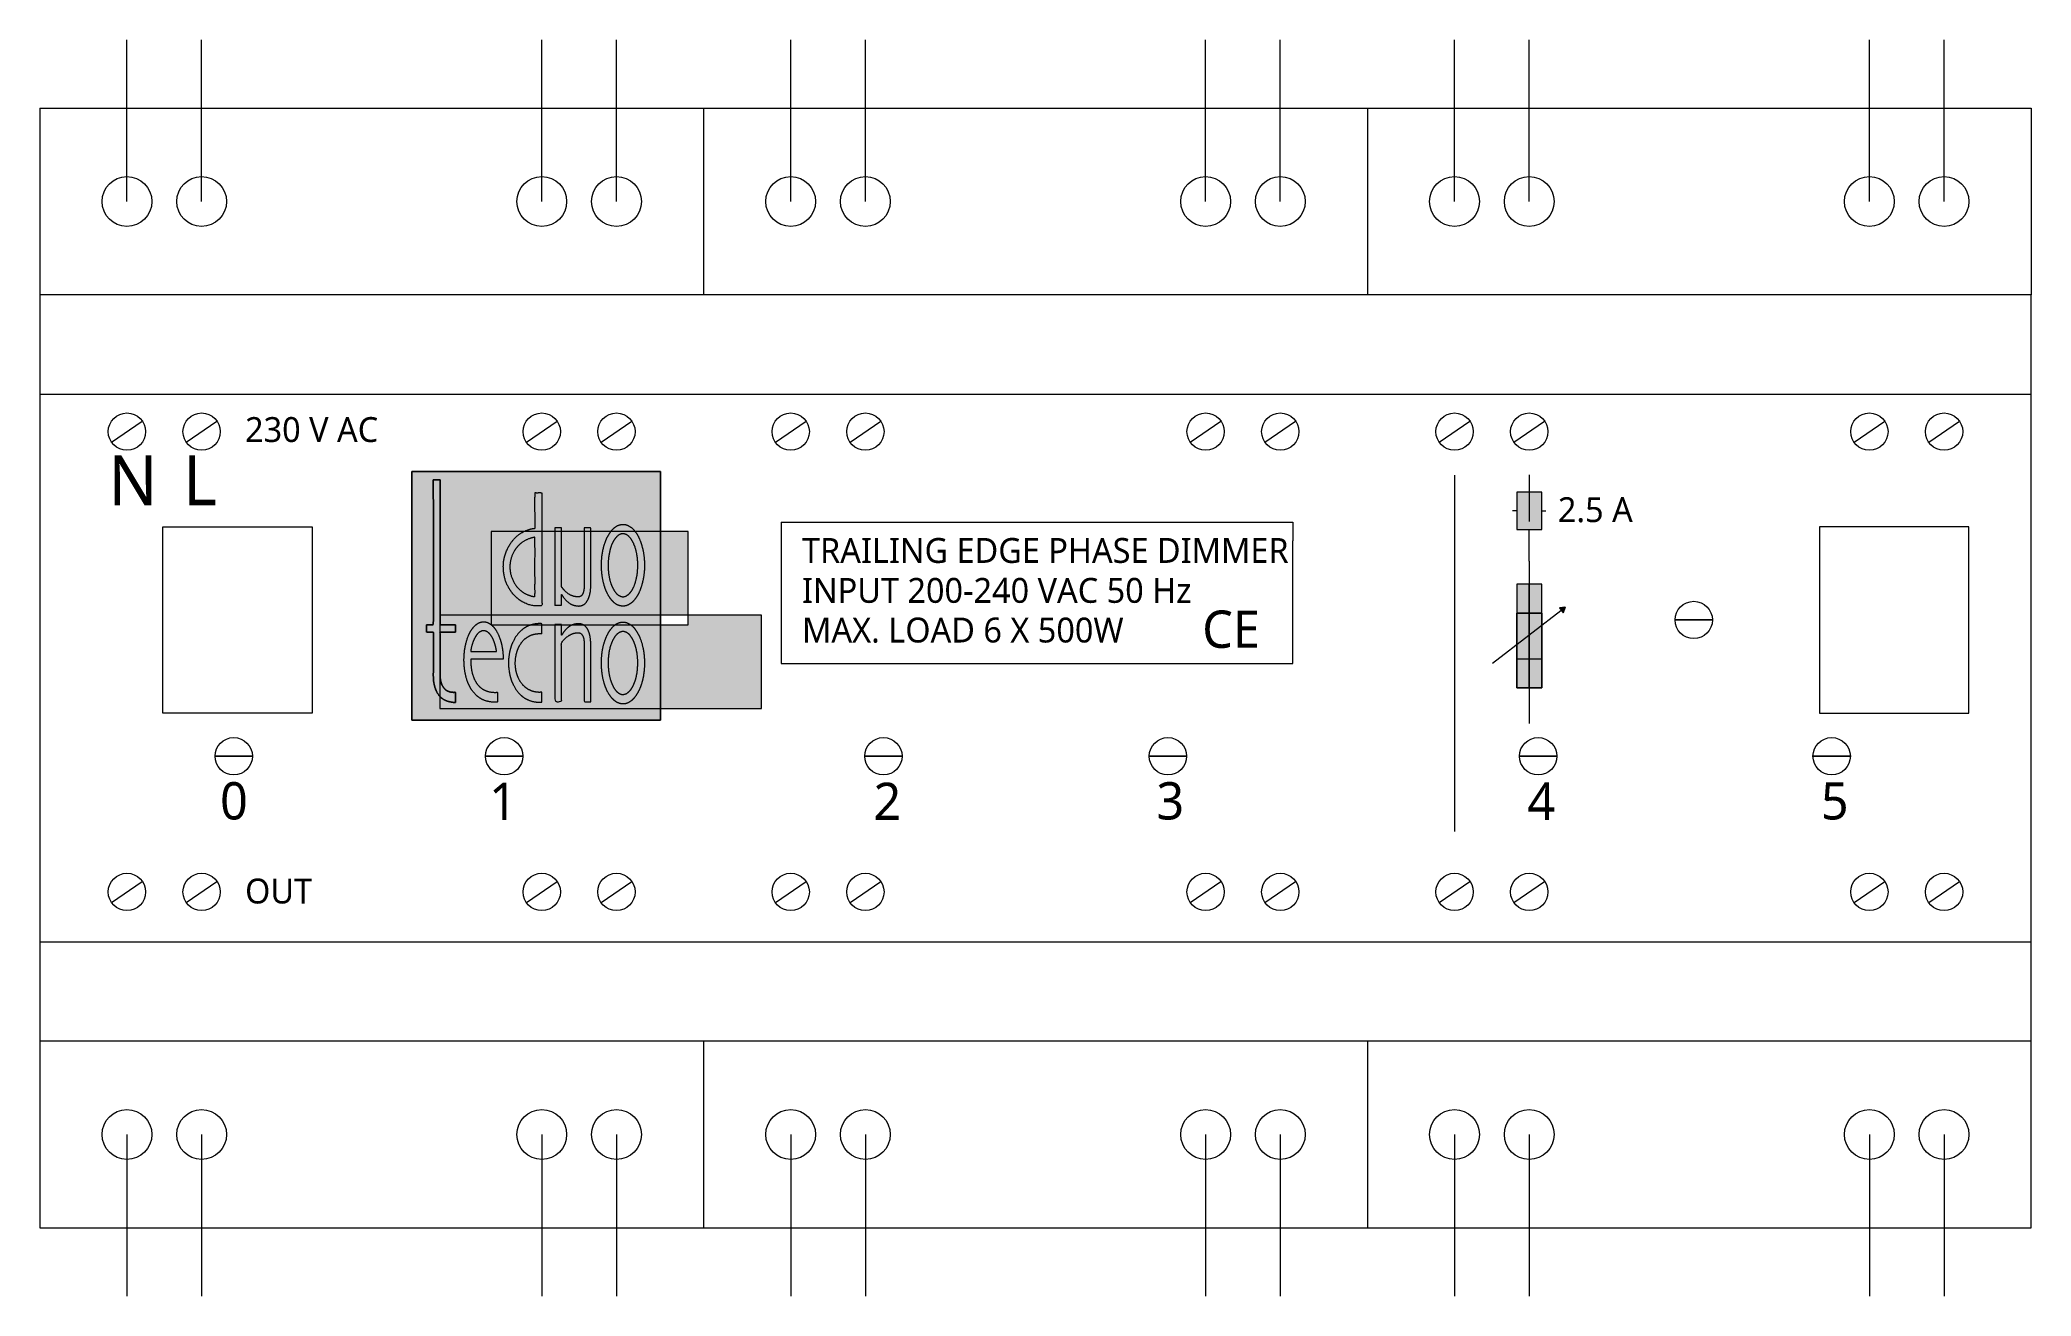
# Model space of a CAD drawing. Header units: millimetres. Extents: x -115 to -99, y -5.1 to 5.
import ezdxf

# ---------------------------------------------------------------- set-up
doc = ezdxf.new("R2010")
doc.units = ezdxf.units.MM
doc.header["$LTSCALE"] = 20
doc.layers.get('0').update_dxf_attribs({"lineweight": 5})
doc.layers.add('Smart box Ultra', color=7, linetype='Continuous', lineweight=5)
doc.styles.add('@Malgun Gothic', font='malgun.ttf')

msp = doc.modelspace()

# ---------------------------------------------------------------- texts
at = {"attachment_point": 7, "style": '@Malgun Gothic'}
for s, insert, char_height, line_spacing_factor in [('230 V AC', (-113.351, 1.764), 0.2, 1.004011), ('N', (-114.45, 1.259), 0.4, 0.502009), ('L', (-113.85, 1.259), 0.4, 0.502009), ('2.5 A', (-102.803, 1.119), 0.2, 1.004011), ('TRAILING EDGE PHASE DIMMER', (-108.876, 0.792), 0.2, 1.004011), ('INPUT 200-240 VAC 50 Hz', (-108.876, 0.471), 0.2, 1.004011), ('MAX. LOAD 6 X 500W', (-108.876, 0.151), 0.2, 1.004011), ('CE', (-105.661, 0.108), 0.3, 0.669344), ('0', (-113.552, -1.272), 0.3, 0.669344), ('1', (-111.39, -1.272), 0.3, 0.669344), ('2', (-108.302, -1.272), 0.3, 0.669344), ('3', (-106.029, -1.272), 0.3, 0.669344), ('4', (-103.048, -1.272), 0.3, 0.669344), ('5', (-100.69, -1.272), 0.3, 0.669344), ('OUT', (-113.351, -1.946), 0.2, 1.004011)]:
    msp.add_mtext(s, dxfattribs=dict(at, insert=insert, char_height=char_height, line_spacing_factor=line_spacing_factor))

# ---------------------------------------------------------------- hatches: boundary and pattern name
at = {"linetype": 'Continuous', "lineweight": 5, "transparency": 33554687}
h = msp.add_hatch(color=256, dxfattribs=at)
h.set_gradient(color1=(255, 0, 0), color2=(255, 0, 0))
h.paths.add_polyline_path([(-110.012, -0.376), (-111.786, -0.376), (-111.786, 0.374), (-111.374, 0.374), (-111.374, 0.297), (-110.012, 0.297), (-110.012, -0.376), (-109.202, -0.376), (-109.202, 0.374), (-109.79, 0.374), (-109.79, 1.047), (-110.012, 1.047), (-110.012, 1.53), (-112.012, 1.53), (-112.012, -0.47), (-110.012, -0.47)])
h.paths.add_polyline_path([(-110.012, 0.297), (-110.012, 0.374), (-111.374, 0.374), (-111.374, 1.047), (-110.012, 1.047), (-110.012, 0.374), (-109.79, 0.374), (-109.79, 0.297)])
h = msp.add_hatch(color=256, dxfattribs=at)
h.set_gradient(color1=(255, 255, 255))
h.paths.add_polyline_path([(-102.933, 1.363), (-103.033, 1.363), (-103.133, 1.363), (-103.133, 1.063), (-102.933, 1.063)])
h = msp.add_hatch(color=256, dxfattribs=at)
h.set_gradient(color1=(255, 255, 255))
h.paths.add_polyline_path([(-103.033, 0.624), (-103.133, 0.624), (-103.133, 0.024), (-103.033, 0.024)])
h = msp.add_hatch(color=256, dxfattribs=at)
h.set_gradient(color1=(255, 255, 255))
h.paths.add_polyline_path([(-102.933, 0.624), (-103.033, 0.624), (-103.033, 0.024), (-102.933, 0.024)])
h = msp.add_hatch(color=256, dxfattribs=at)
h.set_gradient(color1=(255, 255, 255))
h.paths.add_polyline_path([(-103.033, 0.39), (-103.133, 0.39), (-103.133, -0.21), (-103.033, -0.21)])
h = msp.add_hatch(color=256, dxfattribs=at)
h.set_gradient(color1=(255, 255, 255))
h.paths.add_polyline_path([(-102.933, 0.39), (-103.033, 0.39), (-103.033, -0.21), (-102.933, -0.21)])
h = msp.add_hatch(color=256, dxfattribs=at)
h.set_gradient(color1=(255, 255, 255))
h.paths.add_polyline_path([(-102.745, 0.438), (-102.791, 0.433), (-102.776, 0.414)])
h = msp.add_hatch(color=256, dxfattribs=at)
h.set_gradient(color1=(255, 255, 255))
h.paths.add_polyline_path([(-102.745, 0.438), (-102.776, 0.414), (-102.761, 0.394)])
h = msp.add_hatch(color=256, dxfattribs=at)
h.set_gradient(color1=(0, 0, 255), color2=(5, 5, 255))
h.paths.add_polyline_path([(-101.561, 0.336), (-101.861, 0.336)])
h = msp.add_hatch(color=256, dxfattribs=at)
h.set_gradient(color1=(255, 0, 0), color2=(255, 0, 0))
h.paths.add_polyline_path([(-113.592, -0.759), (-113.292, -0.759)])
h = msp.add_hatch(color=256, dxfattribs=at)
h.set_gradient(color1=(255, 0, 0), color2=(255, 0, 0))
h.paths.add_polyline_path([(-111.119, -0.759), (-111.419, -0.759)])
h = msp.add_hatch(color=256, dxfattribs=at)
h.set_gradient(color1=(255, 0, 0), color2=(255, 0, 0))
h.paths.add_polyline_path([(-108.072, -0.759), (-108.372, -0.759)])
h = msp.add_hatch(color=256, dxfattribs=at)
h.set_gradient(color1=(255, 0, 0), color2=(255, 0, 0))
h.paths.add_polyline_path([(-105.786, -0.759), (-106.086, -0.759)])
h = msp.add_hatch(color=256, dxfattribs=at)
h.set_gradient(color1=(255, 0, 0), color2=(255, 0, 0))
h.paths.add_polyline_path([(-102.811, -0.759), (-103.111, -0.759)])
h = msp.add_hatch(color=256, dxfattribs=at)
h.set_gradient(color1=(255, 0, 0), color2=(255, 0, 0))
h.paths.add_polyline_path([(-100.753, -0.759), (-100.453, -0.759)])
at = {"layer": 'Smart box Ultra', "linetype": 'Continuous', "lineweight": 0, "true_color": 0xcccccb, "transparency": 33554687}
for points in [[(-111.784, 1.462), (-111.784, 1.446), (-111.784, 1.305), (-111.784, 1.163), (-111.784, 1.022), (-111.784, 0.88), (-111.784, 0.739), (-111.784, 0.597), (-111.784, 0.456), (-111.784, 0.314), (-111.784, 0.298), (-111.782, 0.298), (-111.767, 0.298), (-111.752, 0.298), (-111.737, 0.298), (-111.721, 0.298), (-111.706, 0.298), (-111.691, 0.298), (-111.676, 0.298), (-111.66, 0.298), (-111.659, 0.298), (-111.659, 0.238), (-111.66, 0.238), (-111.676, 0.238), (-111.691, 0.238), (-111.706, 0.238), (-111.721, 0.238), (-111.737, 0.238), (-111.752, 0.238), (-111.767, 0.238), (-111.782, 0.238), (-111.784, 0.238), (-111.784, 0.234), (-111.784, 0.193), (-111.784, 0.152), (-111.784, 0.111), (-111.784, 0.07), (-111.784, 0.029), (-111.784, -0.012), (-111.784, -0.053), (-111.784, -0.094), (-111.784, -0.099), (-111.784, -0.1), (-111.784, -0.114), (-111.783, -0.127), (-111.782, -0.141), (-111.779, -0.154), (-111.775, -0.166), (-111.771, -0.179), (-111.765, -0.191), (-111.759, -0.203), (-111.758, -0.204), (-111.758, -0.205), (-111.753, -0.212), (-111.747, -0.218), (-111.742, -0.223), (-111.735, -0.228), (-111.729, -0.232), (-111.722, -0.236), (-111.714, -0.239), (-111.706, -0.242), (-111.705, -0.242), (-111.705, -0.242), (-111.699, -0.243), (-111.694, -0.244), (-111.688, -0.245), (-111.683, -0.245), (-111.677, -0.246), (-111.672, -0.246), (-111.666, -0.246), (-111.661, -0.245), (-111.66, -0.245), (-111.66, -0.246), (-111.66, -0.256), (-111.66, -0.266), (-111.66, -0.276), (-111.66, -0.286), (-111.66, -0.296), (-111.66, -0.306), (-111.66, -0.316), (-111.66, -0.325), (-111.66, -0.327), (-111.662, -0.327), (-111.677, -0.326), (-111.691, -0.325), (-111.706, -0.322), (-111.719, -0.318), (-111.733, -0.313), (-111.746, -0.307), (-111.758, -0.3), (-111.77, -0.292), (-111.772, -0.291), (-111.773, -0.29), (-111.783, -0.28), (-111.792, -0.27), (-111.8, -0.259), (-111.807, -0.248), (-111.813, -0.236), (-111.819, -0.224), (-111.824, -0.211), (-111.827, -0.198), (-111.828, -0.196), (-111.828, -0.195), (-111.831, -0.181), (-111.833, -0.167), (-111.835, -0.152), (-111.837, -0.138), (-111.838, -0.124), (-111.839, -0.11), (-111.839, -0.095), (-111.838, -0.081), (-111.838, -0.079), (-111.838, -0.075), (-111.838, -0.036), (-111.838, 0.002), (-111.838, 0.041), (-111.838, 0.079), (-111.838, 0.118), (-111.838, 0.157), (-111.838, 0.195), (-111.838, 0.234), (-111.838, 0.238), (-111.892, 0.238), (-111.892, 0.298), (-111.892, 0.298), (-111.885, 0.298), (-111.878, 0.298), (-111.872, 0.298), (-111.865, 0.298), (-111.859, 0.298), (-111.852, 0.298), (-111.846, 0.298), (-111.839, 0.298), (-111.838, 0.298), (-111.838, 0.312), (-111.838, 0.433), (-111.838, 0.554), (-111.838, 0.675), (-111.838, 0.796), (-111.838, 0.917), (-111.838, 1.038), (-111.838, 1.159), (-111.838, 1.28), (-111.838, 1.293), (-111.838, 1.296), (-111.838, 1.315), (-111.838, 1.333), (-111.838, 1.349), (-111.838, 1.365), (-111.838, 1.379), (-111.838, 1.392), (-111.838, 1.404), (-111.838, 1.414), (-111.838, 1.423), (-111.838, 1.432), (-111.839, 1.439), (-111.839, 1.445), (-111.839, 1.45), (-111.839, 1.454), (-111.839, 1.457), (-111.839, 1.459), (-111.839, 1.461), (-111.839, 1.462), (-111.839, 1.463), (-111.839, 1.463), (-111.839, 1.464), (-111.839, 1.464), (-111.839, 1.464), (-111.839, 1.464), (-111.839, 1.464), (-111.839, 1.464), (-111.839, 1.464), (-111.838, 1.463), (-111.838, 1.463), (-111.838, 1.463), (-111.838, 1.463), (-111.837, 1.463), (-111.837, 1.463), (-111.837, 1.463), (-111.837, 1.463), (-111.837, 1.463), (-111.837, 1.463), (-111.837, 1.463), (-111.837, 1.463), (-111.837, 1.463), (-111.837, 1.463), (-111.837, 1.463), (-111.836, 1.463), (-111.835, 1.463), (-111.833, 1.463), (-111.83, 1.463), (-111.827, 1.463), (-111.824, 1.463), (-111.82, 1.463), (-111.817, 1.463), (-111.813, 1.463), (-111.81, 1.463), (-111.806, 1.463), (-111.803, 1.463), (-111.8, 1.463), (-111.797, 1.463), (-111.794, 1.463), (-111.792, 1.463), (-111.79, 1.463), (-111.788, 1.463), (-111.787, 1.463), (-111.786, 1.463), (-111.785, 1.463), (-111.785, 1.463), (-111.785, 1.463), (-111.785, 1.463), (-111.785, 1.463), (-111.784, 1.463), (-111.784, 1.463), (-111.784, 1.463), (-111.784, 1.463)], [(-111.021, 1.36), (-111.021, 1.356), (-111.021, 1.321), (-111.021, 1.286), (-111.021, 1.251), (-111.021, 1.216), (-111.021, 1.181), (-111.021, 1.146), (-111.021, 1.111), (-111.021, 1.076), (-111.021, 1.073), (-111.023, 1.073), (-111.04, 1.07), (-111.056, 1.067), (-111.072, 1.063), (-111.087, 1.057), (-111.103, 1.051), (-111.117, 1.044), (-111.132, 1.035), (-111.145, 1.026), (-111.147, 1.025), (-111.148, 1.024), (-111.155, 1.019), (-111.161, 1.014), (-111.167, 1.008), (-111.174, 1.002), (-111.181, 0.996), (-111.188, 0.989), (-111.195, 0.981), (-111.202, 0.973), (-111.21, 0.965), (-111.216, 0.956), (-111.223, 0.948), (-111.228, 0.94), (-111.233, 0.932), (-111.237, 0.924), (-111.241, 0.916), (-111.244, 0.908), (-111.247, 0.9), (-111.25, 0.894), (-111.252, 0.888), (-111.253, 0.883), (-111.255, 0.879), (-111.256, 0.876), (-111.257, 0.874), (-111.257, 0.873), (-111.258, 0.871), (-111.258, 0.869), (-111.259, 0.867), (-111.26, 0.864), (-111.261, 0.86), (-111.262, 0.856), (-111.264, 0.851), (-111.266, 0.845), (-111.267, 0.839), (-111.269, 0.832), (-111.27, 0.824), (-111.272, 0.815), (-111.273, 0.806), (-111.274, 0.796), (-111.275, 0.785), (-111.275, 0.773), (-111.276, 0.761), (-111.275, 0.749), (-111.275, 0.737), (-111.274, 0.725), (-111.272, 0.712), (-111.27, 0.7), (-111.268, 0.688), (-111.264, 0.675), (-111.261, 0.663), (-111.257, 0.65), (-111.253, 0.638), (-111.248, 0.626), (-111.242, 0.615), (-111.237, 0.603), (-111.23, 0.592), (-111.224, 0.58), (-111.222, 0.578), (-111.221, 0.576), (-111.216, 0.568), (-111.21, 0.561), (-111.204, 0.553), (-111.198, 0.546), (-111.191, 0.538), (-111.183, 0.529), (-111.175, 0.521), (-111.166, 0.513), (-111.157, 0.504), (-111.147, 0.496), (-111.136, 0.489), (-111.123, 0.482), (-111.11, 0.475), (-111.096, 0.469), (-111.081, 0.463), (-111.065, 0.458), (-111.063, 0.457), (-111.062, 0.457), (-111.05, 0.455), (-111.039, 0.453), (-111.027, 0.451), (-111.015, 0.45), (-111.004, 0.449), (-110.992, 0.449), (-110.98, 0.449), (-110.969, 0.45), (-110.967, 0.45), (-110.967, 0.461), (-110.967, 0.571), (-110.967, 0.682), (-110.967, 0.793), (-110.967, 0.904), (-110.967, 1.015), (-110.967, 1.126), (-110.967, 1.237), (-110.967, 1.348), (-110.967, 1.359), (-110.968, 1.359), (-110.974, 1.359), (-110.98, 1.359), (-110.985, 1.36), (-110.99, 1.36), (-110.995, 1.36), (-110.999, 1.36), (-111.003, 1.36), (-111.006, 1.36), (-111.009, 1.36), (-111.012, 1.36), (-111.014, 1.36), (-111.016, 1.36), (-111.018, 1.36), (-111.019, 1.36), (-111.02, 1.36), (-111.02, 1.36), (-111.02, 1.36), (-111.021, 1.36), (-111.021, 1.36), (-111.021, 1.36), (-111.021, 1.36), (-111.021, 1.36), (-111.021, 1.36), (-111.022, 1.36), (-111.022, 1.36), (-111.022, 1.36), (-111.022, 1.36), (-111.022, 1.36), (-111.021, 1.36), (-111.021, 1.36), (-111.021, 1.36)], [(-110.862, 1.076), (-110.809, 1.076), (-110.809, 1.072), (-110.808, 1.014), (-110.808, 0.957), (-110.808, 0.9), (-110.808, 0.843), (-110.808, 0.786), (-110.808, 0.729), (-110.808, 0.672), (-110.809, 0.615), (-110.809, 0.61), (-110.809, 0.61), (-110.808, 0.609), (-110.808, 0.608), (-110.808, 0.606), (-110.808, 0.605), (-110.807, 0.604), (-110.807, 0.603), (-110.806, 0.602), (-110.806, 0.601), (-110.805, 0.599), (-110.804, 0.598), (-110.803, 0.597), (-110.802, 0.596), (-110.801, 0.594), (-110.8, 0.593), (-110.799, 0.591), (-110.798, 0.59), (-110.798, 0.59), (-110.797, 0.589), (-110.794, 0.584), (-110.79, 0.579), (-110.786, 0.575), (-110.781, 0.57), (-110.776, 0.565), (-110.771, 0.56), (-110.766, 0.555), (-110.76, 0.55), (-110.753, 0.546), (-110.747, 0.541), (-110.739, 0.537), (-110.731, 0.533), (-110.723, 0.53), (-110.713, 0.527), (-110.704, 0.525), (-110.693, 0.523), (-110.692, 0.523), (-110.692, 0.523), (-110.689, 0.523), (-110.686, 0.522), (-110.683, 0.522), (-110.68, 0.522), (-110.677, 0.522), (-110.675, 0.522), (-110.672, 0.522), (-110.67, 0.522), (-110.668, 0.523), (-110.666, 0.523), (-110.663, 0.523), (-110.662, 0.524), (-110.66, 0.525), (-110.658, 0.525), (-110.656, 0.526), (-110.655, 0.527), (-110.654, 0.527), (-110.654, 0.527), (-110.652, 0.529), (-110.651, 0.53), (-110.649, 0.531), (-110.648, 0.533), (-110.646, 0.535), (-110.645, 0.536), (-110.643, 0.538), (-110.641, 0.54), (-110.64, 0.542), (-110.639, 0.545), (-110.637, 0.547), (-110.636, 0.55), (-110.635, 0.553), (-110.634, 0.556), (-110.633, 0.559), (-110.632, 0.562), (-110.632, 0.563), (-110.632, 0.563), (-110.63, 0.571), (-110.629, 0.578), (-110.628, 0.585), (-110.627, 0.592), (-110.626, 0.598), (-110.626, 0.604), (-110.626, 0.61), (-110.626, 0.616), (-110.626, 0.622), (-110.626, 0.627), (-110.626, 0.632), (-110.626, 0.637), (-110.626, 0.642), (-110.626, 0.647), (-110.626, 0.651), (-110.626, 0.656), (-110.626, 0.657), (-110.626, 0.661), (-110.626, 0.712), (-110.626, 0.764), (-110.626, 0.815), (-110.626, 0.867), (-110.626, 0.918), (-110.626, 0.969), (-110.626, 1.021), (-110.626, 1.072), (-110.626, 1.076), (-110.625, 1.076), (-110.619, 1.076), (-110.612, 1.076), (-110.606, 1.076), (-110.599, 1.076), (-110.593, 1.076), (-110.586, 1.076), (-110.58, 1.076), (-110.573, 1.076), (-110.573, 1.076), (-110.573, 1.072), (-110.573, 1.018), (-110.573, 0.965), (-110.573, 0.912), (-110.573, 0.858), (-110.573, 0.805), (-110.573, 0.751), (-110.573, 0.698), (-110.573, 0.644), (-110.573, 0.64), (-110.572, 0.638), (-110.572, 0.623), (-110.572, 0.608), (-110.573, 0.592), (-110.575, 0.577), (-110.577, 0.562), (-110.58, 0.547), (-110.584, 0.532), (-110.588, 0.518), (-110.589, 0.516), (-110.589, 0.516), (-110.59, 0.512), (-110.592, 0.509), (-110.593, 0.506), (-110.595, 0.502), (-110.597, 0.498), (-110.599, 0.495), (-110.601, 0.491), (-110.603, 0.487), (-110.605, 0.483), (-110.608, 0.479), (-110.611, 0.475), (-110.615, 0.471), (-110.619, 0.468), (-110.624, 0.464), (-110.629, 0.461), (-110.634, 0.457), (-110.635, 0.457), (-110.636, 0.457), (-110.639, 0.455), (-110.643, 0.454), (-110.647, 0.453), (-110.651, 0.452), (-110.655, 0.451), (-110.66, 0.45), (-110.664, 0.449), (-110.669, 0.449), (-110.675, 0.449), (-110.68, 0.449), (-110.685, 0.449), (-110.691, 0.45), (-110.697, 0.451), (-110.703, 0.453), (-110.709, 0.454), (-110.715, 0.456), (-110.716, 0.457), (-110.717, 0.457), (-110.727, 0.461), (-110.736, 0.466), (-110.744, 0.47), (-110.752, 0.475), (-110.759, 0.481), (-110.766, 0.486), (-110.772, 0.492), (-110.777, 0.498), (-110.782, 0.504), (-110.786, 0.509), (-110.79, 0.515), (-110.794, 0.521), (-110.798, 0.526), (-110.802, 0.531), (-110.805, 0.536), (-110.808, 0.541), (-110.808, 0.542), (-110.808, 0.542), (-110.808, 0.531), (-110.808, 0.52), (-110.809, 0.509), (-110.809, 0.498), (-110.809, 0.488), (-110.809, 0.477), (-110.809, 0.466), (-110.809, 0.455), (-110.809, 0.454), (-110.809, 0.454), (-110.816, 0.454), (-110.822, 0.454), (-110.829, 0.454), (-110.835, 0.454), (-110.842, 0.454), (-110.848, 0.454), (-110.855, 0.454), (-110.862, 0.454), (-110.862, 0.454), (-110.862, 0.461), (-110.862, 0.528), (-110.862, 0.591), (-110.862, 0.65), (-110.862, 0.705), (-110.862, 0.755), (-110.862, 0.802), (-110.862, 0.844), (-110.862, 0.882), (-110.862, 0.915), (-110.862, 0.945), (-110.862, 0.971), (-110.862, 0.992), (-110.862, 1.009), (-110.862, 1.023), (-110.862, 1.032), (-110.862, 1.037), (-110.862, 1.04), (-110.862, 1.044), (-110.862, 1.047), (-110.862, 1.05), (-110.862, 1.054), (-110.862, 1.058), (-110.862, 1.061), (-110.862, 1.065), (-110.862, 1.069), (-110.862, 1.072), (-110.862, 1.074), (-110.862, 1.076), (-110.862, 1.078), (-110.862, 1.078), (-110.862, 1.079), (-110.862, 1.078), (-110.862, 1.078), (-110.862, 1.077), (-110.862, 1.077), (-110.862, 1.076), (-110.862, 1.076), (-110.862, 1.076), (-110.862, 1.076), (-110.862, 1.076), (-110.862, 1.076), (-110.862, 1.076), (-110.862, 1.076), (-110.862, 1.076), (-110.862, 1.076), (-110.862, 1.076), (-110.862, 1.076), (-110.862, 1.076), (-110.862, 1.076), (-110.862, 1.076), (-110.862, 1.076), (-110.862, 1.076), (-110.862, 1.076), (-110.862, 1.076), (-110.862, 1.076)], [(-110.153, 0.893), (-110.153, 0.894), (-110.157, 0.911), (-110.161, 0.927), (-110.166, 0.943), (-110.171, 0.959), (-110.177, 0.974), (-110.183, 0.99), (-110.191, 1.005), (-110.199, 1.02), (-110.199, 1.021), (-110.2, 1.022), (-110.204, 1.029), (-110.208, 1.035), (-110.213, 1.042), (-110.217, 1.047), (-110.221, 1.053), (-110.226, 1.058), (-110.23, 1.063), (-110.234, 1.067), (-110.239, 1.071), (-110.243, 1.075), (-110.248, 1.079), (-110.252, 1.082), (-110.256, 1.085), (-110.26, 1.088), (-110.265, 1.09), (-110.269, 1.093), (-110.27, 1.093), (-110.27, 1.094), (-110.277, 1.097), (-110.285, 1.1), (-110.292, 1.102), (-110.3, 1.103), (-110.307, 1.104), (-110.315, 1.105), (-110.322, 1.104), (-110.33, 1.104), (-110.331, 1.103), (-110.332, 1.103), (-110.341, 1.101), (-110.35, 1.098), (-110.358, 1.094), (-110.366, 1.09), (-110.374, 1.085), (-110.381, 1.08), (-110.388, 1.074), (-110.395, 1.067), (-110.395, 1.067), (-110.396, 1.066), (-110.404, 1.057), (-110.412, 1.047), (-110.419, 1.037), (-110.426, 1.027), (-110.432, 1.017), (-110.438, 1.006), (-110.444, 0.995), (-110.449, 0.984), (-110.449, 0.983), (-110.45, 0.981), (-110.454, 0.97), (-110.458, 0.958), (-110.462, 0.946), (-110.466, 0.934), (-110.469, 0.921), (-110.473, 0.907), (-110.476, 0.893), (-110.479, 0.878), (-110.482, 0.863), (-110.484, 0.847), (-110.486, 0.83), (-110.487, 0.812), (-110.488, 0.794), (-110.488, 0.775), (-110.488, 0.756), (-110.487, 0.735), (-110.486, 0.733), (-110.486, 0.731), (-110.485, 0.712), (-110.482, 0.693), (-110.479, 0.674), (-110.475, 0.655), (-110.471, 0.636), (-110.466, 0.617), (-110.46, 0.598), (-110.454, 0.58), (-110.453, 0.578), (-110.453, 0.577), (-110.448, 0.565), (-110.442, 0.554), (-110.437, 0.542), (-110.43, 0.531), (-110.423, 0.52), (-110.416, 0.51), (-110.408, 0.499), (-110.4, 0.489), (-110.399, 0.489), (-110.398, 0.488), (-110.391, 0.481), (-110.384, 0.475), (-110.377, 0.469), (-110.369, 0.464), (-110.36, 0.459), (-110.351, 0.455), (-110.342, 0.452), (-110.333, 0.449), (-110.332, 0.449), (-110.331, 0.448), (-110.325, 0.447), (-110.319, 0.447), (-110.314, 0.447), (-110.309, 0.447), (-110.303, 0.447), (-110.299, 0.448), (-110.294, 0.449), (-110.29, 0.45), (-110.285, 0.452), (-110.281, 0.453), (-110.277, 0.455), (-110.274, 0.456), (-110.27, 0.458), (-110.267, 0.46), (-110.264, 0.461), (-110.261, 0.463), (-110.261, 0.464), (-110.26, 0.464), (-110.251, 0.471), (-110.242, 0.478), (-110.234, 0.485), (-110.227, 0.493), (-110.22, 0.501), (-110.213, 0.51), (-110.207, 0.519), (-110.201, 0.528), (-110.201, 0.529), (-110.2, 0.53), (-110.192, 0.544), (-110.185, 0.558), (-110.179, 0.573), (-110.173, 0.588), (-110.168, 0.603), (-110.163, 0.618), (-110.159, 0.634), (-110.155, 0.649), (-110.155, 0.651), (-110.154, 0.653), (-110.149, 0.679), (-110.145, 0.704), (-110.142, 0.727), (-110.14, 0.748), (-110.139, 0.768), (-110.138, 0.786), (-110.139, 0.802), (-110.141, 0.817), (-110.143, 0.83), (-110.145, 0.842), (-110.146, 0.852), (-110.147, 0.86), (-110.148, 0.867), (-110.149, 0.872), (-110.15, 0.876), (-110.15, 0.878), (-110.15, 0.879), (-110.151, 0.88), (-110.151, 0.881), (-110.151, 0.883), (-110.151, 0.884), (-110.152, 0.886), (-110.152, 0.887), (-110.152, 0.889), (-110.152, 0.89), (-110.153, 0.891), (-110.153, 0.892), (-110.153, 0.893), (-110.153, 0.893), (-110.153, 0.894), (-110.153, 0.894), (-110.153, 0.894), (-110.153, 0.893), (-110.153, 0.893), (-110.153, 0.893), (-110.153, 0.893), (-110.153, 0.893), (-110.153, 0.893), (-110.153, 0.893), (-110.153, 0.893), (-110.153, 0.893), (-110.153, 0.893), (-110.153, 0.893), (-110.153, 0.893), (-110.153, 0.893), (-110.153, 0.893), (-110.153, 0.893)], [(-111.451, -0.213), (-111.452, -0.213), (-111.459, -0.207), (-111.466, -0.201), (-111.472, -0.195), (-111.478, -0.189), (-111.483, -0.183), (-111.488, -0.177), (-111.492, -0.171), (-111.496, -0.165), (-111.499, -0.159), (-111.502, -0.153), (-111.505, -0.147), (-111.508, -0.142), (-111.51, -0.136), (-111.512, -0.131), (-111.514, -0.126), (-111.516, -0.121), (-111.517, -0.12), (-111.517, -0.119), (-111.522, -0.102), (-111.527, -0.085), (-111.53, -0.067), (-111.533, -0.05), (-111.536, -0.033), (-111.537, -0.015), (-111.538, 0.003), (-111.538, 0.02), (-111.538, 0.022), (-111.535, 0.022), (-111.503, 0.022), (-111.471, 0.022), (-111.439, 0.022), (-111.407, 0.022), (-111.375, 0.022), (-111.343, 0.022), (-111.311, 0.022), (-111.28, 0.022), (-111.277, 0.022), (-111.277, 0.023), (-111.277, 0.043), (-111.278, 0.062), (-111.28, 0.081), (-111.283, 0.1), (-111.286, 0.119), (-111.29, 0.138), (-111.294, 0.156), (-111.299, 0.175), (-111.3, 0.177), (-111.3, 0.178), (-111.303, 0.188), (-111.307, 0.197), (-111.31, 0.206), (-111.314, 0.214), (-111.317, 0.222), (-111.321, 0.229), (-111.325, 0.237), (-111.329, 0.243), (-111.333, 0.25), (-111.337, 0.256), (-111.341, 0.262), (-111.345, 0.267), (-111.349, 0.272), (-111.353, 0.277), (-111.356, 0.282), (-111.36, 0.286), (-111.361, 0.287), (-111.362, 0.288), (-111.366, 0.292), (-111.371, 0.296), (-111.375, 0.3), (-111.38, 0.303), (-111.384, 0.306), (-111.389, 0.309), (-111.393, 0.311), (-111.398, 0.313), (-111.402, 0.315), (-111.406, 0.316), (-111.41, 0.318), (-111.414, 0.319), (-111.418, 0.32), (-111.422, 0.321), (-111.426, 0.321), (-111.43, 0.321), (-111.43, 0.321), (-111.431, 0.321), (-111.434, 0.321), (-111.438, 0.321), (-111.441, 0.321), (-111.445, 0.321), (-111.448, 0.32), (-111.452, 0.319), (-111.456, 0.318), (-111.46, 0.317), (-111.464, 0.316), (-111.469, 0.314), (-111.473, 0.312), (-111.477, 0.31), (-111.481, 0.308), (-111.486, 0.305), (-111.49, 0.302), (-111.495, 0.298), (-111.495, 0.298), (-111.496, 0.297), (-111.503, 0.29), (-111.51, 0.283), (-111.517, 0.276), (-111.523, 0.268), (-111.529, 0.26), (-111.534, 0.252), (-111.54, 0.243), (-111.544, 0.234), (-111.545, 0.234), (-111.545, 0.232), (-111.552, 0.218), (-111.558, 0.204), (-111.564, 0.189), (-111.569, 0.174), (-111.573, 0.159), (-111.577, 0.144), (-111.581, 0.129), (-111.584, 0.113), (-111.584, 0.112), (-111.584, 0.11), (-111.587, 0.093), (-111.589, 0.075), (-111.59, 0.057), (-111.591, 0.04), (-111.592, 0.022), (-111.592, 0.004), (-111.591, -0.014), (-111.59, -0.032), (-111.59, -0.033), (-111.59, -0.035), (-111.589, -0.044), (-111.588, -0.053), (-111.587, -0.062), (-111.585, -0.072), (-111.584, -0.082), (-111.582, -0.093), (-111.58, -0.104), (-111.577, -0.115), (-111.575, -0.127), (-111.571, -0.139), (-111.567, -0.151), (-111.562, -0.163), (-111.557, -0.176), (-111.551, -0.189), (-111.544, -0.203), (-111.536, -0.216), (-111.535, -0.218), (-111.534, -0.219), (-111.531, -0.224), (-111.528, -0.228), (-111.524, -0.233), (-111.521, -0.238), (-111.517, -0.244), (-111.512, -0.249), (-111.508, -0.254), (-111.503, -0.26), (-111.498, -0.265), (-111.492, -0.271), (-111.486, -0.276), (-111.479, -0.281), (-111.472, -0.286), (-111.464, -0.291), (-111.456, -0.296), (-111.447, -0.301), (-111.446, -0.302), (-111.445, -0.302), (-111.436, -0.307), (-111.427, -0.31), (-111.418, -0.314), (-111.41, -0.316), (-111.402, -0.319), (-111.393, -0.321), (-111.386, -0.322), (-111.378, -0.323), (-111.37, -0.324), (-111.363, -0.324), (-111.356, -0.325), (-111.35, -0.325), (-111.343, -0.325), (-111.337, -0.325), (-111.331, -0.325), (-111.325, -0.325), (-111.324, -0.325), (-111.324, -0.324), (-111.324, -0.315), (-111.324, -0.305), (-111.324, -0.295), (-111.324, -0.285), (-111.324, -0.276), (-111.324, -0.266), (-111.324, -0.256), (-111.324, -0.246), (-111.324, -0.245), (-111.325, -0.245), (-111.335, -0.246), (-111.344, -0.246), (-111.353, -0.246), (-111.361, -0.245), (-111.369, -0.244), (-111.377, -0.243), (-111.385, -0.242), (-111.392, -0.24), (-111.399, -0.238), (-111.405, -0.236), (-111.411, -0.234), (-111.416, -0.233), (-111.421, -0.231), (-111.425, -0.229), (-111.429, -0.227), (-111.432, -0.225), (-111.435, -0.224), (-111.437, -0.222), (-111.44, -0.221), (-111.442, -0.22), (-111.444, -0.218), (-111.445, -0.217), (-111.447, -0.216), (-111.448, -0.216), (-111.449, -0.215), (-111.449, -0.214), (-111.45, -0.214), (-111.451, -0.214), (-111.451, -0.213), (-111.451, -0.213), (-111.451, -0.213), (-111.451, -0.213), (-111.451, -0.213), (-111.451, -0.213), (-111.451, -0.213), (-111.451, -0.213), (-111.451, -0.213), (-111.451, -0.213), (-111.451, -0.213), (-111.451, -0.213), (-111.451, -0.213), (-111.451, -0.213), (-111.451, -0.213), (-111.451, -0.213), (-111.451, -0.213), (-111.451, -0.213), (-111.451, -0.213)], [(-111.113, 0.267), (-111.111, 0.268), (-111.105, 0.271), (-111.099, 0.275), (-111.093, 0.279), (-111.086, 0.282), (-111.078, 0.286), (-111.07, 0.289), (-111.062, 0.293), (-111.054, 0.296), (-111.045, 0.299), (-111.035, 0.301), (-111.025, 0.303), (-111.015, 0.305), (-111.004, 0.306), (-110.993, 0.306), (-110.981, 0.306), (-110.968, 0.306), (-110.967, 0.306), (-110.967, 0.305), (-110.967, 0.295), (-110.967, 0.285), (-110.967, 0.275), (-110.967, 0.266), (-110.967, 0.256), (-110.967, 0.246), (-110.967, 0.237), (-110.967, 0.227), (-110.967, 0.226), (-110.968, 0.226), (-110.981, 0.227), (-110.993, 0.226), (-111.006, 0.225), (-111.018, 0.223), (-111.03, 0.221), (-111.042, 0.217), (-111.054, 0.213), (-111.065, 0.208), (-111.066, 0.208), (-111.068, 0.207), (-111.077, 0.202), (-111.085, 0.196), (-111.093, 0.191), (-111.101, 0.185), (-111.107, 0.18), (-111.113, 0.174), (-111.119, 0.168), (-111.124, 0.162), (-111.129, 0.155), (-111.133, 0.149), (-111.137, 0.144), (-111.14, 0.138), (-111.144, 0.132), (-111.147, 0.127), (-111.15, 0.121), (-111.152, 0.116), (-111.153, 0.115), (-111.154, 0.113), (-111.157, 0.105), (-111.161, 0.096), (-111.164, 0.087), (-111.167, 0.077), (-111.17, 0.066), (-111.173, 0.056), (-111.175, 0.044), (-111.177, 0.033), (-111.179, 0.021), (-111.18, 0.008), (-111.181, -0.005), (-111.18, -0.019), (-111.179, -0.033), (-111.178, -0.048), (-111.175, -0.063), (-111.172, -0.079), (-111.172, -0.081), (-111.171, -0.082), (-111.17, -0.088), (-111.168, -0.094), (-111.166, -0.1), (-111.164, -0.107), (-111.162, -0.114), (-111.159, -0.121), (-111.156, -0.128), (-111.153, -0.135), (-111.15, -0.143), (-111.146, -0.15), (-111.141, -0.158), (-111.136, -0.165), (-111.13, -0.173), (-111.124, -0.181), (-111.117, -0.189), (-111.109, -0.196), (-111.108, -0.197), (-111.108, -0.198), (-111.098, -0.206), (-111.089, -0.213), (-111.079, -0.22), (-111.069, -0.226), (-111.058, -0.231), (-111.047, -0.235), (-111.036, -0.239), (-111.024, -0.242), (-111.023, -0.242), (-111.022, -0.242), (-111.015, -0.243), (-111.009, -0.244), (-111.002, -0.245), (-110.995, -0.246), (-110.988, -0.246), (-110.981, -0.246), (-110.974, -0.246), (-110.967, -0.245), (-110.967, -0.245), (-110.967, -0.325), (-110.968, -0.325), (-110.979, -0.325), (-110.989, -0.326), (-110.999, -0.325), (-111.009, -0.325), (-111.018, -0.324), (-111.027, -0.322), (-111.035, -0.32), (-111.043, -0.318), (-111.05, -0.316), (-111.058, -0.314), (-111.064, -0.311), (-111.071, -0.308), (-111.077, -0.306), (-111.083, -0.303), (-111.089, -0.3), (-111.094, -0.298), (-111.095, -0.297), (-111.097, -0.296), (-111.111, -0.287), (-111.124, -0.278), (-111.135, -0.268), (-111.146, -0.259), (-111.155, -0.249), (-111.164, -0.24), (-111.171, -0.23), (-111.177, -0.22), (-111.183, -0.21), (-111.188, -0.2), (-111.193, -0.191), (-111.197, -0.183), (-111.201, -0.174), (-111.204, -0.166), (-111.207, -0.159), (-111.21, -0.152), (-111.211, -0.15), (-111.212, -0.147), (-111.218, -0.128), (-111.223, -0.109), (-111.227, -0.09), (-111.23, -0.072), (-111.233, -0.055), (-111.234, -0.038), (-111.235, -0.022), (-111.235, -0.006), (-111.234, 0.009), (-111.232, 0.024), (-111.231, 0.038), (-111.229, 0.051), (-111.227, 0.064), (-111.225, 0.077), (-111.223, 0.089), (-111.22, 0.1), (-111.22, 0.102), (-111.219, 0.104), (-111.215, 0.118), (-111.211, 0.13), (-111.206, 0.143), (-111.202, 0.154), (-111.197, 0.165), (-111.191, 0.176), (-111.186, 0.186), (-111.18, 0.195), (-111.174, 0.204), (-111.168, 0.212), (-111.162, 0.219), (-111.157, 0.226), (-111.153, 0.231), (-111.148, 0.236), (-111.144, 0.241), (-111.14, 0.244), (-111.137, 0.247), (-111.134, 0.25), (-111.131, 0.252), (-111.129, 0.254), (-111.127, 0.256), (-111.125, 0.257), (-111.124, 0.258), (-111.123, 0.259), (-111.122, 0.26), (-111.121, 0.26), (-111.12, 0.261), (-111.119, 0.262), (-111.118, 0.262), (-111.117, 0.263), (-111.116, 0.264), (-111.115, 0.264), (-111.115, 0.265), (-111.114, 0.266), (-111.113, 0.266), (-111.113, 0.267), (-111.112, 0.267), (-111.112, 0.267), (-111.112, 0.267), (-111.112, 0.267), (-111.112, 0.267), (-111.112, 0.267), (-111.112, 0.267), (-111.112, 0.267), (-111.112, 0.267), (-111.113, 0.267), (-111.113, 0.267), (-111.113, 0.267), (-111.113, 0.267), (-111.113, 0.267), (-111.113, 0.267), (-111.113, 0.267), (-111.113, 0.267), (-111.113, 0.267), (-111.113, 0.267)], [(-110.736, 0.289), (-110.735, 0.29), (-110.729, 0.293), (-110.723, 0.296), (-110.717, 0.298), (-110.711, 0.3), (-110.705, 0.302), (-110.699, 0.303), (-110.694, 0.304), (-110.689, 0.305), (-110.683, 0.305), (-110.678, 0.306), (-110.673, 0.306), (-110.669, 0.306), (-110.664, 0.305), (-110.66, 0.305), (-110.656, 0.305), (-110.652, 0.304), (-110.651, 0.304), (-110.65, 0.303), (-110.644, 0.302), (-110.639, 0.299), (-110.633, 0.297), (-110.628, 0.294), (-110.624, 0.291), (-110.62, 0.288), (-110.617, 0.285), (-110.613, 0.281), (-110.61, 0.278), (-110.608, 0.274), (-110.605, 0.271), (-110.603, 0.267), (-110.601, 0.264), (-110.599, 0.261), (-110.597, 0.258), (-110.596, 0.255), (-110.595, 0.254), (-110.595, 0.253), (-110.591, 0.244), (-110.588, 0.235), (-110.585, 0.226), (-110.582, 0.218), (-110.58, 0.21), (-110.578, 0.202), (-110.577, 0.194), (-110.576, 0.186), (-110.575, 0.179), (-110.575, 0.172), (-110.574, 0.166), (-110.574, 0.159), (-110.573, 0.153), (-110.573, 0.147), (-110.573, 0.141), (-110.573, 0.135), (-110.573, 0.134), (-110.573, 0.129), (-110.573, 0.074), (-110.573, 0.018), (-110.573, -0.038), (-110.573, -0.094), (-110.573, -0.149), (-110.573, -0.205), (-110.573, -0.261), (-110.573, -0.317), (-110.573, -0.321), (-110.573, -0.321), (-110.58, -0.321), (-110.586, -0.321), (-110.593, -0.321), (-110.599, -0.321), (-110.606, -0.322), (-110.612, -0.322), (-110.619, -0.322), (-110.625, -0.322), (-110.626, -0.322), (-110.626, -0.317), (-110.626, -0.259), (-110.626, -0.202), (-110.626, -0.144), (-110.626, -0.086), (-110.626, -0.029), (-110.626, 0.029), (-110.626, 0.086), (-110.626, 0.144), (-110.626, 0.149), (-110.626, 0.15), (-110.626, 0.157), (-110.627, 0.165), (-110.628, 0.173), (-110.629, 0.18), (-110.631, 0.187), (-110.633, 0.195), (-110.635, 0.202), (-110.638, 0.209), (-110.639, 0.21), (-110.639, 0.21), (-110.64, 0.213), (-110.642, 0.215), (-110.643, 0.218), (-110.645, 0.22), (-110.647, 0.222), (-110.649, 0.224), (-110.651, 0.225), (-110.653, 0.227), (-110.655, 0.228), (-110.657, 0.229), (-110.659, 0.23), (-110.661, 0.231), (-110.663, 0.231), (-110.665, 0.232), (-110.666, 0.232), (-110.668, 0.233), (-110.669, 0.233), (-110.669, 0.233), (-110.677, 0.233), (-110.684, 0.232), (-110.691, 0.232), (-110.699, 0.231), (-110.706, 0.229), (-110.713, 0.227), (-110.72, 0.225), (-110.727, 0.223), (-110.727, 0.222), (-110.728, 0.222), (-110.739, 0.216), (-110.75, 0.21), (-110.759, 0.204), (-110.769, 0.196), (-110.778, 0.188), (-110.786, 0.18), (-110.794, 0.171), (-110.801, 0.161), (-110.802, 0.16), (-110.802, 0.16), (-110.803, 0.159), (-110.804, 0.157), (-110.805, 0.155), (-110.806, 0.153), (-110.807, 0.151), (-110.808, 0.149), (-110.808, 0.147), (-110.809, 0.145), (-110.809, 0.145), (-110.809, -0.321), (-110.862, -0.321), (-110.862, 0.3), (-110.862, 0.3), (-110.855, 0.3), (-110.848, 0.301), (-110.842, 0.301), (-110.835, 0.301), (-110.829, 0.301), (-110.822, 0.301), (-110.816, 0.3), (-110.809, 0.3), (-110.809, 0.3), (-110.809, 0.3), (-110.809, 0.289), (-110.809, 0.278), (-110.809, 0.267), (-110.809, 0.256), (-110.809, 0.246), (-110.808, 0.235), (-110.808, 0.224), (-110.808, 0.213), (-110.808, 0.212), (-110.808, 0.213), (-110.804, 0.22), (-110.8, 0.226), (-110.797, 0.232), (-110.793, 0.237), (-110.789, 0.243), (-110.785, 0.248), (-110.781, 0.252), (-110.777, 0.257), (-110.773, 0.261), (-110.769, 0.264), (-110.766, 0.268), (-110.762, 0.271), (-110.759, 0.274), (-110.756, 0.276), (-110.754, 0.278), (-110.751, 0.28), (-110.749, 0.281), (-110.747, 0.283), (-110.745, 0.284), (-110.743, 0.285), (-110.742, 0.286), (-110.741, 0.287), (-110.739, 0.287), (-110.738, 0.288), (-110.738, 0.288), (-110.737, 0.289), (-110.736, 0.289), (-110.736, 0.289), (-110.736, 0.289), (-110.735, 0.29), (-110.735, 0.29), (-110.735, 0.29), (-110.735, 0.29), (-110.735, 0.29), (-110.736, 0.29), (-110.736, 0.289), (-110.736, 0.289), (-110.736, 0.289), (-110.736, 0.289), (-110.736, 0.289), (-110.736, 0.289), (-110.736, 0.289), (-110.736, 0.289), (-110.736, 0.289), (-110.736, 0.289), (-110.736, 0.289), (-110.736, 0.289)], [(-110.147, 0.073), (-110.147, 0.075), (-110.15, 0.095), (-110.154, 0.115), (-110.159, 0.134), (-110.165, 0.154), (-110.171, 0.173), (-110.178, 0.192), (-110.187, 0.21), (-110.196, 0.229), (-110.197, 0.23), (-110.197, 0.231), (-110.199, 0.235), (-110.202, 0.239), (-110.204, 0.243), (-110.207, 0.248), (-110.21, 0.252), (-110.213, 0.257), (-110.216, 0.261), (-110.22, 0.266), (-110.224, 0.271), (-110.228, 0.276), (-110.233, 0.281), (-110.238, 0.285), (-110.243, 0.29), (-110.249, 0.294), (-110.255, 0.299), (-110.262, 0.303), (-110.263, 0.304), (-110.263, 0.304), (-110.269, 0.307), (-110.274, 0.31), (-110.279, 0.312), (-110.284, 0.314), (-110.289, 0.316), (-110.294, 0.317), (-110.299, 0.318), (-110.303, 0.319), (-110.308, 0.319), (-110.312, 0.319), (-110.316, 0.319), (-110.32, 0.319), (-110.324, 0.319), (-110.328, 0.318), (-110.331, 0.318), (-110.335, 0.317), (-110.335, 0.317), (-110.336, 0.317), (-110.343, 0.315), (-110.349, 0.313), (-110.355, 0.31), (-110.361, 0.308), (-110.366, 0.305), (-110.371, 0.302), (-110.376, 0.299), (-110.38, 0.295), (-110.384, 0.292), (-110.388, 0.289), (-110.391, 0.285), (-110.394, 0.282), (-110.397, 0.279), (-110.4, 0.276), (-110.403, 0.273), (-110.406, 0.27), (-110.406, 0.269), (-110.407, 0.268), (-110.415, 0.258), (-110.423, 0.247), (-110.43, 0.235), (-110.437, 0.224), (-110.443, 0.212), (-110.448, 0.2), (-110.453, 0.187), (-110.458, 0.175), (-110.458, 0.174), (-110.459, 0.171), (-110.462, 0.161), (-110.466, 0.151), (-110.469, 0.14), (-110.471, 0.128), (-110.474, 0.116), (-110.477, 0.104), (-110.479, 0.091), (-110.482, 0.078), (-110.484, 0.064), (-110.485, 0.049), (-110.487, 0.034), (-110.487, 0.018), (-110.488, 0.002), (-110.488, -0.015), (-110.487, -0.033), (-110.486, -0.051), (-110.486, -0.054), (-110.486, -0.056), (-110.484, -0.077), (-110.482, -0.098), (-110.478, -0.118), (-110.474, -0.139), (-110.469, -0.159), (-110.463, -0.179), (-110.456, -0.199), (-110.448, -0.218), (-110.448, -0.22), (-110.447, -0.221), (-110.445, -0.225), (-110.443, -0.23), (-110.441, -0.235), (-110.438, -0.24), (-110.435, -0.245), (-110.433, -0.25), (-110.43, -0.256), (-110.426, -0.261), (-110.423, -0.267), (-110.419, -0.273), (-110.415, -0.279), (-110.41, -0.285), (-110.405, -0.29), (-110.399, -0.296), (-110.393, -0.302), (-110.387, -0.308), (-110.386, -0.309), (-110.385, -0.31), (-110.383, -0.312), (-110.38, -0.314), (-110.377, -0.317), (-110.373, -0.319), (-110.37, -0.321), (-110.366, -0.324), (-110.362, -0.326), (-110.358, -0.328), (-110.354, -0.331), (-110.349, -0.333), (-110.344, -0.334), (-110.339, -0.336), (-110.333, -0.337), (-110.328, -0.338), (-110.322, -0.338), (-110.315, -0.339), (-110.314, -0.339), (-110.313, -0.339), (-110.307, -0.338), (-110.301, -0.338), (-110.295, -0.337), (-110.29, -0.335), (-110.284, -0.334), (-110.28, -0.332), (-110.275, -0.33), (-110.271, -0.328), (-110.267, -0.326), (-110.263, -0.323), (-110.259, -0.321), (-110.256, -0.319), (-110.252, -0.316), (-110.249, -0.314), (-110.246, -0.312), (-110.244, -0.309), (-110.243, -0.309), (-110.242, -0.308), (-110.235, -0.301), (-110.227, -0.293), (-110.22, -0.285), (-110.214, -0.276), (-110.208, -0.268), (-110.202, -0.259), (-110.197, -0.25), (-110.192, -0.24), (-110.191, -0.24), (-110.191, -0.238), (-110.184, -0.224), (-110.178, -0.209), (-110.172, -0.195), (-110.167, -0.18), (-110.162, -0.165), (-110.158, -0.15), (-110.155, -0.135), (-110.152, -0.119), (-110.151, -0.118), (-110.151, -0.116), (-110.148, -0.095), (-110.145, -0.076), (-110.143, -0.058), (-110.141, -0.041), (-110.14, -0.026), (-110.14, -0.011), (-110.14, 0.001), (-110.141, 0.013), (-110.142, 0.023), (-110.143, 0.033), (-110.144, 0.04), (-110.144, 0.047), (-110.145, 0.052), (-110.145, 0.056), (-110.146, 0.059), (-110.146, 0.061), (-110.146, 0.062), (-110.146, 0.063), (-110.146, 0.064), (-110.146, 0.065), (-110.146, 0.066), (-110.146, 0.067), (-110.147, 0.068), (-110.147, 0.069), (-110.147, 0.071), (-110.147, 0.072), (-110.147, 0.072), (-110.147, 0.073), (-110.147, 0.073), (-110.147, 0.073), (-110.147, 0.074), (-110.147, 0.073), (-110.147, 0.073), (-110.147, 0.073), (-110.147, 0.073), (-110.147, 0.073), (-110.147, 0.073), (-110.147, 0.073), (-110.147, 0.073), (-110.147, 0.073), (-110.147, 0.073), (-110.147, 0.073), (-110.147, 0.073), (-110.147, 0.073), (-110.147, 0.073), (-110.147, 0.073), (-110.147, 0.073)]]:
    msp.add_hatch(color=254, dxfattribs=at).paths.add_polyline_path(points)

# ---------------------------------------------------------------- linework, layer by layer
at = {"color": 7, "lineweight": 15}
for p, q in [((-114.3, 3.7), (-114.3, 5)), ((-113.7, 3.7), (-113.7, 5)), ((-110.967, 3.7), (-110.967, 5)), ((-110.367, 3.7), (-110.367, 5)), ((-108.967, 3.7), (-108.967, 5)), ((-108.367, 3.7), (-108.367, 5)), ((-105.633, 3.7), (-105.633, 5)), ((-105.033, 3.7), (-105.033, 5)), ((-103.633, 3.7), (-103.633, 5)), ((-103.033, 3.7), (-103.033, 5)), ((-100.3, 3.7), (-100.3, 5)), ((-99.7, 3.7), (-99.7, 5)), ((-115, 4.45), (-99, 4.45)), ((-115, 4.45), (-115, -4.55)), ((-115, 4.45), (-99, 4.45)), ((-115, 4.45), (-115, -4.55)), ((-109.667, 4.45), (-109.667, 2.95)), ((-104.333, 4.45), (-104.333, 2.95)), ((-99, 4.45), (-99, 2.95)), ((-99, 4.45), (-99, 2.95)), ((-99, 2.95), (-115, 2.95)), ((-115, 2.95), (-115, 2.15)), ((-99, 2.95), (-115, 2.95)), ((-115, 2.95), (-115, 2.15)), ((-99, -4.55), (-99, 2.95)), ((-99, -4.55), (-99, 2.95)), ((-115, 2.15), (-99, 2.15)), ((-115, 2.15), (-99, 2.15)), ((-114.423, 1.765), (-114.177, 1.935)), ((-113.823, 1.765), (-113.577, 1.935)), ((-111.09, 1.765), (-110.843, 1.935)), ((-110.49, 1.765), (-110.243, 1.935)), ((-109.09, 1.765), (-108.843, 1.935)), ((-108.49, 1.765), (-108.243, 1.935)), ((-105.757, 1.765), (-105.51, 1.935)), ((-105.157, 1.765), (-104.91, 1.935)), ((-103.757, 1.765), (-103.51, 1.935)), ((-103.157, 1.765), (-102.91, 1.935)), ((-100.423, 1.765), (-100.177, 1.935)), ((-99.823, 1.765), (-99.577, 1.935)), ((-112.012, -0.47), (-112.012, 1.53)), ((-112.012, 1.53), (-110.012, 1.53)), ((-110.012, 1.53), (-110.012, -0.47)), ((-103.633, 1.501), (-103.633, -1.364)), ((-103.033, 1.503), (-103.033, 1.129)), ((-103.033, 1.363), (-103.133, 1.363)), ((-103.133, 1.363), (-103.133, 1.063)), ((-102.933, 1.363), (-103.033, 1.363)), ((-102.933, 1.063), (-102.933, 1.363)), ((-109.043, 1.122), (-109.043, -0.014)), ((-109.043, 1.122), (-104.933, 1.122)), ((-104.933, 1.122), (-104.933, 0.971)), ((-103.133, 1.213), (-103.167, 1.213)), ((-102.933, 1.213), (-102.9, 1.213)), ((-114.012, 0.336), (-114.012, 1.086)), ((-114.012, 1.086), (-112.812, 1.086)), ((-112.812, 1.086), (-112.812, -0.414)), ((-104.933, -0.014), (-104.933, 0.971)), ((-103.133, 1.063), (-102.933, 1.063)), ((-103.033, 0.829), (-103.033, 1.063)), ((-99.5, 1.086), (-100.7, 1.086)), ((-100.7, 1.086), (-100.7, -0.414)), ((-99.5, 0.336), (-99.5, 1.086)), ((-103.033, 0.808), (-103.033, 0.829)), ((-103.033, 0.808), (-103.033, -0.496)), ((-114.012, -0.414), (-114.012, 0.336)), ((-103.327, -0.012), (-102.745, 0.438)), ((-103.133, 0.39), (-102.933, 0.39)), ((-103.133, -0.21), (-103.133, 0.39)), ((-102.933, 0.39), (-102.933, -0.21)), ((-102.745, 0.438), (-102.791, 0.433)), ((-102.791, 0.433), (-102.761, 0.394)), ((-102.745, 0.438), (-102.761, 0.394)), ((-99.5, -0.414), (-99.5, 0.336)), ((-109.043, -0.014), (-104.933, -0.014)), ((-102.933, -0.21), (-103.133, -0.21)), ((-112.812, -0.414), (-114.012, -0.414)), ((-110.012, -0.47), (-112.012, -0.47)), ((-100.7, -0.414), (-99.5, -0.414)), ((-114.423, -1.935), (-114.177, -1.765)), ((-113.823, -1.935), (-113.577, -1.765)), ((-111.09, -1.935), (-110.843, -1.765)), ((-110.49, -1.935), (-110.243, -1.765)), ((-109.09, -1.935), (-108.843, -1.765)), ((-108.49, -1.935), (-108.243, -1.765)), ((-105.757, -1.935), (-105.51, -1.765)), ((-105.157, -1.935), (-104.91, -1.765)), ((-103.757, -1.935), (-103.51, -1.765)), ((-103.157, -1.935), (-102.91, -1.765)), ((-100.423, -1.935), (-100.177, -1.765)), ((-99.823, -1.935), (-99.577, -1.765)), ((-115, -2.25), (-99, -2.25)), ((-115, -2.25), (-99, -2.25)), ((-99, -3.05), (-115, -3.05)), ((-99, -3.05), (-115, -3.05)), ((-109.667, -3.05), (-109.667, -4.55)), ((-104.333, -3.05), (-104.333, -4.55)), ((-114.3, -3.8), (-114.3, -5.1)), ((-113.7, -3.8), (-113.7, -5.1)), ((-110.967, -3.8), (-110.967, -5.1)), ((-110.367, -3.8), (-110.367, -5.1)), ((-108.967, -3.8), (-108.967, -5.1)), ((-108.367, -3.8), (-108.367, -5.1)), ((-105.633, -3.8), (-105.633, -5.1)), ((-105.033, -3.8), (-105.033, -5.1)), ((-103.633, -3.8), (-103.633, -5.1)), ((-103.033, -3.8), (-103.033, -5.1)), ((-100.3, -3.8), (-100.3, -5.1)), ((-99.7, -3.8), (-99.7, -5.1)), ((-115, -4.55), (-99, -4.55)), ((-115, -4.55), (-99, -4.55))]:
    msp.add_line(p, q, dxfattribs=at)
at = {"color": 7, "lineweight": 5, "flags": 128}
for points in [[(-112.012, 1.53), (-112.012, -0.47), (-110.012, -0.47), (-110.012, 1.53)], [(-112.012, 1.53), (-112.012, -0.47), (-110.012, -0.47), (-110.012, 1.53)], [(-102.933, 1.363), (-103.033, 1.363), (-103.133, 1.363), (-103.133, 1.063), (-102.933, 1.063)], [(-111.374, 0.297), (-109.79, 0.297), (-109.79, 1.047), (-111.374, 1.047)], [(-103.033, 0.624), (-103.133, 0.624), (-103.133, 0.024), (-103.033, 0.024)], [(-102.933, 0.624), (-103.033, 0.624), (-103.033, 0.024), (-102.933, 0.024)], [(-111.786, -0.376), (-109.202, -0.376), (-109.202, 0.374), (-111.786, 0.374)], [(-103.033, 0.39), (-103.133, 0.39), (-103.133, -0.21), (-103.033, -0.21)], [(-102.933, 0.39), (-103.033, 0.39), (-103.033, -0.21), (-102.933, -0.21)], [(-102.745, 0.438), (-102.791, 0.433), (-102.776, 0.414)], [(-102.745, 0.438), (-102.776, 0.414), (-102.761, 0.394)], [(-101.561, 0.336), (-101.861, 0.336), (-101.861, 0.336), (-101.561, 0.336)], [(-113.592, -0.759), (-113.292, -0.759), (-113.292, -0.759), (-113.592, -0.759)], [(-111.119, -0.759), (-111.419, -0.759), (-111.419, -0.759), (-111.119, -0.759)], [(-108.072, -0.759), (-108.372, -0.759), (-108.372, -0.759), (-108.072, -0.759)], [(-105.786, -0.759), (-106.086, -0.759), (-106.086, -0.759), (-105.786, -0.759)], [(-102.811, -0.759), (-103.111, -0.759), (-103.111, -0.759), (-102.811, -0.759)], [(-100.753, -0.759), (-100.453, -0.759), (-100.453, -0.759), (-100.753, -0.759)]]:
    msp.add_lwpolyline(points, close=True, dxfattribs=at)
at = {"flags": 128}
for points in [[(-112.012, 1.53), (-112.012, -0.47), (-112.012, -0.47), (-110.012, -0.47), (-110.012, -0.47), (-110.012, 1.53), (-110.012, 1.53), (-112.012, 1.53), (-112.012, 1.53), (-112.012, 1.53)], [(-112.012, 1.53), (-112.012, -0.47), (-110.012, -0.47), (-110.012, 1.53)], [(-102.933, 1.363), (-103.033, 1.363), (-103.033, 1.363), (-103.133, 1.363), (-103.133, 1.363), (-103.133, 1.063), (-103.133, 1.063), (-102.933, 1.063), (-102.933, 1.063), (-102.933, 1.363), (-102.933, 1.363), (-102.933, 1.363)], [(-111.374, 0.297), (-109.79, 0.297), (-109.79, 0.297), (-109.79, 1.047), (-109.79, 1.047), (-111.374, 1.047), (-111.374, 1.047), (-111.374, 0.297), (-111.374, 0.297), (-111.374, 0.297)], [(-103.033, 0.624), (-103.133, 0.624), (-103.133, 0.624), (-103.133, 0.024), (-103.133, 0.024), (-103.033, 0.024), (-103.033, 0.024), (-103.033, 0.624), (-103.033, 0.624), (-103.033, 0.624)], [(-102.933, 0.624), (-103.033, 0.624), (-103.033, 0.624), (-103.033, 0.024), (-103.033, 0.024), (-102.933, 0.024), (-102.933, 0.024), (-102.933, 0.624)], [(-111.786, -0.376), (-109.202, -0.376), (-109.202, -0.376), (-109.202, 0.374), (-109.202, 0.374), (-111.786, 0.374), (-111.786, 0.374), (-111.786, -0.376)], [(-103.033, 0.39), (-103.133, 0.39), (-103.133, 0.39), (-103.133, -0.21), (-103.133, -0.21), (-103.033, -0.21), (-103.033, -0.21), (-103.033, 0.39)], [(-102.933, 0.39), (-103.033, 0.39), (-103.033, 0.39), (-103.033, -0.21), (-103.033, -0.21), (-102.933, -0.21), (-102.933, -0.21), (-102.933, 0.39), (-102.933, 0.39), (-102.933, 0.39)], [(-102.745, 0.438), (-102.791, 0.433), (-102.791, 0.433), (-102.776, 0.414), (-102.776, 0.414), (-102.745, 0.438), (-102.745, 0.438), (-102.745, 0.438)], [(-102.745, 0.438), (-102.776, 0.414), (-102.776, 0.414), (-102.761, 0.394), (-102.761, 0.394), (-102.745, 0.438)], [(-101.561, 0.336), (-101.861, 0.336), (-101.861, 0.336), (-101.561, 0.336)], [(-113.592, -0.759), (-113.292, -0.759), (-113.292, -0.759), (-113.592, -0.759), (-113.592, -0.759), (-113.592, -0.759)], [(-111.119, -0.759), (-111.419, -0.759), (-111.419, -0.759), (-111.119, -0.759), (-111.119, -0.759), (-111.119, -0.759)], [(-108.072, -0.759), (-108.372, -0.759), (-108.372, -0.759), (-108.072, -0.759), (-108.072, -0.759), (-108.072, -0.759)], [(-105.786, -0.759), (-106.086, -0.759), (-106.086, -0.759), (-105.786, -0.759), (-105.786, -0.759), (-105.786, -0.759)], [(-102.811, -0.759), (-103.111, -0.759), (-103.111, -0.759), (-102.811, -0.759), (-102.811, -0.759), (-102.811, -0.759)], [(-100.753, -0.759), (-100.453, -0.759), (-100.453, -0.759), (-100.753, -0.759)]]:
    msp.add_lwpolyline(points, close=True, dxfattribs=at)
at = {"color": 7, "lineweight": 15, "flags": 128}
msp.add_lwpolyline([(-112.012, -0.47), (-112.012, 1.53), (-110.012, 1.53), (-110.012, -0.47)], close=True, dxfattribs=at)
at = {"color": 7, "lineweight": 15}
for centre, radius in [((-114.3, 3.7), 0.2), ((-113.7, 3.7), 0.2), ((-110.967, 3.7), 0.2), ((-110.367, 3.7), 0.2), ((-108.967, 3.7), 0.2), ((-108.367, 3.7), 0.2), ((-105.633, 3.7), 0.2), ((-105.033, 3.7), 0.2), ((-103.633, 3.7), 0.2), ((-103.033, 3.7), 0.2), ((-100.3, 3.7), 0.2), ((-99.7, 3.7), 0.2), ((-114.3, 1.85), 0.15), ((-113.7, 1.85), 0.15), ((-110.967, 1.85), 0.15), ((-110.367, 1.85), 0.15), ((-108.967, 1.85), 0.15), ((-108.367, 1.85), 0.15), ((-105.633, 1.85), 0.15), ((-105.033, 1.85), 0.15), ((-103.633, 1.85), 0.15), ((-103.033, 1.85), 0.15), ((-100.3, 1.85), 0.15), ((-99.7, 1.85), 0.15), ((-101.711, 0.336), 0.15), ((-113.442, -0.759), 0.15), ((-111.269, -0.759), 0.15), ((-108.222, -0.759), 0.15), ((-105.936, -0.759), 0.15), ((-102.961, -0.759), 0.15), ((-100.603, -0.759), 0.15), ((-114.3, -1.85), 0.15), ((-113.7, -1.85), 0.15), ((-110.967, -1.85), 0.15), ((-110.367, -1.85), 0.15), ((-108.967, -1.85), 0.15), ((-108.367, -1.85), 0.15), ((-105.633, -1.85), 0.15), ((-105.033, -1.85), 0.15), ((-103.633, -1.85), 0.15), ((-103.033, -1.85), 0.15), ((-100.3, -1.85), 0.15), ((-99.7, -1.85), 0.15), ((-114.3, -3.8), 0.2), ((-113.7, -3.8), 0.2), ((-110.967, -3.8), 0.2), ((-110.367, -3.8), 0.2), ((-108.967, -3.8), 0.2), ((-108.367, -3.8), 0.2), ((-105.633, -3.8), 0.2), ((-105.033, -3.8), 0.2), ((-103.633, -3.8), 0.2), ((-103.033, -3.8), 0.2), ((-100.3, -3.8), 0.2), ((-99.7, -3.8), 0.2)]:
    msp.add_circle(centre, radius, dxfattribs=at)
at = {"color": 240, "linetype": 'Continuous', "true_color": 0xed1f24, "transparency": 33554687}
msp.add_solid([(-112.012, 1.53), (-112.012, -0.47), (-110.012, 1.53), (-110.012, -0.47)], dxfattribs=at)
at = {"layer": 'Smart box Ultra', "color": 7, "lineweight": 15}
for points, knots in [([(-111.784, 1.462), (-111.784, 1.171), (-111.784, 0.589), (-111.784, 0.298), (-111.753, 0.298), (-111.69, 0.298), (-111.659, 0.298), (-111.659, 0.268), (-111.659, 0.238), (-111.69, 0.238), (-111.753, 0.238), (-111.784, 0.238), (-111.784, 0.154), (-111.784, -0.014), (-111.784, -0.099), (-111.784, -0.126), (-111.774, -0.181), (-111.758, -0.204), (-111.749, -0.218), (-111.722, -0.238), (-111.705, -0.242), (-111.694, -0.245), (-111.671, -0.246), (-111.66, -0.245), (-111.66, -0.266), (-111.66, -0.306), (-111.66, -0.327), (-111.69, -0.327), (-111.749, -0.31), (-111.772, -0.291), (-111.794, -0.273), (-111.821, -0.223), (-111.828, -0.196), (-111.836, -0.168), (-111.839, -0.109), (-111.838, -0.079), (-111.838, 0), (-111.838, 0.159), (-111.838, 0.238), (-111.865, 0.238), (-111.892, 0.238), (-111.892, 0.268), (-111.892, 0.298), (-111.879, 0.298), (-111.852, 0.298), (-111.838, 0.298), (-111.838, 0.547), (-111.838, 1.045), (-111.838, 1.293), (-111.839, 1.336), (-111.838, 1.421), (-111.839, 1.463), (-111.838, 1.463), (-111.838, 1.463), (-111.825, 1.463), (-111.798, 1.463), (-111.785, 1.463)], [0, 0, 0, 0.142518, 0.285036, 0.285036, 0.300304, 0.315571, 0.315571, 0.330044, 0.330044, 0.345311, 0.360579, 0.360579, 0.401829, 0.443079, 0.443079, 0.456363, 0.469647, 0.469647, 0.477397, 0.485148, 0.485148, 0.490295, 0.495442, 0.495442, 0.504601, 0.513759, 0.513759, 0.52717, 0.54058, 0.54058, 0.553446, 0.566312, 0.566312, 0.580152, 0.593993, 0.593993, 0.631478, 0.668963, 0.668963, 0.681709, 0.681709, 0.695795, 0.695795, 0.702197, 0.708599, 0.708599, 0.827599, 0.946599, 0.946599, 0.966919, 0.98724, 0.98724, 0.987404, 0.987404, 0.993702, 1, 1, 1]), ([(-111.021, 1.36), (-111.022, 1.288), (-111.021, 1.145), (-111.021, 1.073), (-111.055, 1.07), (-111.119, 1.045), (-111.147, 1.025), (-111.187, 0.996), (-111.244, 0.914), (-111.282, 0.796), (-111.264, 0.642), (-111.222, 0.578), (-111.195, 0.535), (-111.113, 0.471), (-111.063, 0.457), (-111.04, 0.451), (-110.991, 0.448), (-110.967, 0.45), (-110.967, 0.677), (-110.968, 1.132), (-110.967, 1.359), (-110.981, 1.36), (-111.008, 1.359), (-111.021, 1.36)], [0, 0, 0, 0.087534, 0.175069, 0.175069, 0.216878, 0.258687, 0.258687, 0.320515, 0.382343, 0.444171, 0.505999, 0.505999, 0.546479, 0.586959, 0.586959, 0.60571, 0.62446, 0.62446, 0.801645, 0.978831, 0.978831, 0.989416, 1, 1, 1]), ([(-111.022, 0.523), (-111.054, 0.527), (-111.115, 0.554), (-111.139, 0.575), (-111.179, 0.609), (-111.222, 0.707), (-111.223, 0.758), (-111.224, 0.805), (-111.191, 0.894), (-111.159, 0.929), (-111.133, 0.958), (-111.061, 0.995), (-111.022, 1.001), (-111.021, 0.91), (-111.022, 0.73), (-111.021, 0.64), (-111.022, 0.61), (-111.021, 0.552), (-111.022, 0.523)], [0, 0, 0, 0.055561, 0.111122, 0.111122, 0.20229, 0.293457, 0.293457, 0.375618, 0.457779, 0.457779, 0.525813, 0.593846, 0.593846, 0.747043, 0.90024, 0.90024, 0.95012, 1, 1, 1]), ([(-110.862, 1.076), (-110.835, 1.076), (-110.809, 1.076), (-110.808, 0.96), (-110.809, 0.727), (-110.809, 0.61), (-110.809, 0.604), (-110.801, 0.594), (-110.798, 0.59), (-110.779, 0.564), (-110.725, 0.527), (-110.692, 0.523), (-110.683, 0.522), (-110.663, 0.522), (-110.654, 0.527), (-110.645, 0.533), (-110.635, 0.552), (-110.632, 0.563), (-110.626, 0.586), (-110.626, 0.633), (-110.626, 0.657), (-110.626, 0.762), (-110.627, 0.972), (-110.626, 1.076), (-110.613, 1.076), (-110.586, 1.076), (-110.573, 1.076), (-110.572, 0.967), (-110.573, 0.749), (-110.573, 0.64), (-110.572, 0.609), (-110.578, 0.546), (-110.589, 0.516), (-110.595, 0.499), (-110.617, 0.466), (-110.654, 0.447), (-110.697, 0.45), (-110.716, 0.457), (-110.747, 0.468), (-110.793, 0.515), (-110.808, 0.542), (-110.809, 0.52), (-110.809, 0.476), (-110.809, 0.454), (-110.822, 0.454), (-110.849, 0.454), (-110.862, 0.454), (-110.862, 0.61), (-110.862, 0.921), (-110.862, 1.076)], [0, 0, 0, 0.017918, 0.017918, 0.096062, 0.174207, 0.174207, 0.178256, 0.182305, 0.182305, 0.20472, 0.227136, 0.227136, 0.233551, 0.239967, 0.239967, 0.247144, 0.254322, 0.254322, 0.27067, 0.287018, 0.287018, 0.359477, 0.431937, 0.431937, 0.44119, 0.450443, 0.450443, 0.525876, 0.60131, 0.60131, 0.622812, 0.644315, 0.644315, 0.657127, 0.66994, 0.683298, 0.696656, 0.696656, 0.718364, 0.740071, 0.740071, 0.755215, 0.770359, 0.770359, 0.77954, 0.788721, 0.788721, 0.894361, 1, 1, 1]), ([(-110.153, 0.893), (-110.16, 0.926), (-110.182, 0.991), (-110.199, 1.021), (-110.212, 1.043), (-110.246, 1.081), (-110.27, 1.093), (-110.283, 1.101), (-110.315, 1.106), (-110.331, 1.103), (-110.35, 1.1), (-110.382, 1.08), (-110.395, 1.067), (-110.413, 1.049), (-110.439, 1.006), (-110.449, 0.983), (-110.474, 0.924), (-110.49, 0.796), (-110.486, 0.733), (-110.483, 0.693), (-110.468, 0.616), (-110.453, 0.578), (-110.443, 0.554), (-110.417, 0.508), (-110.399, 0.489), (-110.386, 0.474), (-110.352, 0.452), (-110.332, 0.449), (-110.313, 0.445), (-110.276, 0.454), (-110.261, 0.464), (-110.241, 0.476), (-110.212, 0.51), (-110.201, 0.529), (-110.184, 0.557), (-110.162, 0.619), (-110.155, 0.651), (-110.142, 0.71), (-110.141, 0.833), (-110.153, 0.893)], [0, 0, 0, 0.042843, 0.085686, 0.085686, 0.116947, 0.148208, 0.148208, 0.167177, 0.186147, 0.186147, 0.208921, 0.231696, 0.231696, 0.262722, 0.293748, 0.293748, 0.37387, 0.453992, 0.453992, 0.503704, 0.553416, 0.553416, 0.586051, 0.618687, 0.618687, 0.642385, 0.666083, 0.666083, 0.688322, 0.71056, 0.71056, 0.737919, 0.765278, 0.765278, 0.806117, 0.846955, 0.846955, 0.923478, 1, 1, 1]), ([(-110.201, 0.698), (-110.207, 0.665), (-110.226, 0.601), (-110.244, 0.572), (-110.254, 0.557), (-110.284, 0.529), (-110.303, 0.524), (-110.317, 0.521), (-110.344, 0.53), (-110.355, 0.538), (-110.37, 0.55), (-110.392, 0.583), (-110.4, 0.6), (-110.414, 0.63), (-110.429, 0.696), (-110.432, 0.728), (-110.435, 0.766), (-110.431, 0.842), (-110.423, 0.879), (-110.418, 0.906), (-110.399, 0.959), (-110.383, 0.983), (-110.373, 0.998), (-110.345, 1.023), (-110.326, 1.028), (-110.314, 1.03), (-110.289, 1.024), (-110.279, 1.017), (-110.262, 1.005), (-110.24, 0.973), (-110.218, 0.928), (-110.203, 0.869), (-110.199, 0.839), (-110.195, 0.804), (-110.196, 0.733), (-110.201, 0.698)], [0, 0, 0, 0.056381, 0.112761, 0.112761, 0.144367, 0.175972, 0.175972, 0.197766, 0.21956, 0.21956, 0.251766, 0.283972, 0.283972, 0.340135, 0.396298, 0.396298, 0.460811, 0.525323, 0.525323, 0.572542, 0.619761, 0.619761, 0.649659, 0.679558, 0.679558, 0.699319, 0.71908, 0.71908, 0.750485, 0.781891, 0.832052, 0.882212, 0.882212, 0.941106, 1, 1, 1]), ([(-111.451, -0.213), (-111.475, -0.196), (-111.507, -0.147), (-111.529, -0.086), (-111.538, -0.014), (-111.538, 0.022), (-111.473, 0.022), (-111.342, 0.022), (-111.277, 0.022), (-111.277, 0.061), (-111.288, 0.139), (-111.3, 0.177), (-111.31, 0.207), (-111.339, 0.264), (-111.361, 0.287), (-111.375, 0.301), (-111.41, 0.321), (-111.43, 0.321), (-111.448, 0.322), (-111.482, 0.309), (-111.495, 0.298), (-111.511, 0.285), (-111.535, 0.252), (-111.545, 0.234), (-111.56, 0.205), (-111.578, 0.143), (-111.584, 0.112), (-111.59, 0.076), (-111.593, 0.003), (-111.59, -0.033), (-111.586, -0.081), (-111.561, -0.176), (-111.535, -0.218), (-111.519, -0.244), (-111.474, -0.288), (-111.446, -0.302), (-111.418, -0.316), (-111.355, -0.327), (-111.324, -0.325), (-111.324, -0.305), (-111.324, -0.265), (-111.324, -0.245), (-111.357, -0.248), (-111.424, -0.233), (-111.451, -0.213)], [0, 0, 0, 0.02938, 0.05876, 0.096317, 0.133874, 0.133874, 0.201846, 0.269818, 0.269818, 0.310662, 0.351507, 0.351507, 0.384293, 0.417078, 0.417078, 0.436759, 0.45644, 0.45644, 0.473861, 0.491281, 0.491281, 0.511992, 0.532703, 0.532703, 0.56579, 0.598877, 0.598877, 0.636462, 0.674046, 0.674046, 0.72373, 0.773415, 0.773415, 0.804225, 0.835035, 0.835035, 0.865792, 0.89655, 0.89655, 0.915973, 0.935395, 0.935395, 0.967698, 1, 1, 1]), ([(-111.507, 0.189), (-111.498, 0.206), (-111.474, 0.237), (-111.455, 0.245), (-111.443, 0.251), (-111.415, 0.247), (-111.388, 0.23), (-111.367, 0.2), (-111.359, 0.184), (-111.348, 0.16), (-111.334, 0.109), (-111.33, 0.083), (-111.382, 0.083), (-111.486, 0.083), (-111.538, 0.083), (-111.535, 0.11), (-111.519, 0.164), (-111.507, 0.189)], [0, 0, 0, 0.060725, 0.12145, 0.12145, 0.162271, 0.203092, 0.260214, 0.317335, 0.317335, 0.401952, 0.48657, 0.48657, 0.654277, 0.821984, 0.821984, 0.910992, 1, 1, 1]), ([(-111.113, 0.267), (-111.081, 0.289), (-111.005, 0.309), (-110.967, 0.306), (-110.967, 0.286), (-110.967, 0.246), (-110.967, 0.226), (-110.992, 0.228), (-111.044, 0.219), (-111.066, 0.208), (-111.096, 0.193), (-111.139, 0.144), (-111.153, 0.115), (-111.174, 0.069), (-111.183, -0.032), (-111.172, -0.081), (-111.164, -0.113), (-111.133, -0.174), (-111.108, -0.197), (-111.091, -0.214), (-111.047, -0.237), (-111.023, -0.242), (-111.009, -0.245), (-110.981, -0.246), (-110.967, -0.245), (-110.967, -0.285), (-110.967, -0.325), (-111, -0.327), (-111.067, -0.313), (-111.095, -0.297), (-111.138, -0.273), (-111.195, -0.194), (-111.211, -0.15), (-111.232, -0.089), (-111.236, 0.041), (-111.22, 0.102), (-111.207, 0.15), (-111.154, 0.237), (-111.113, 0.267)], [0, 0, 0, 0.040652, 0.081304, 0.081304, 0.102384, 0.123465, 0.123465, 0.15072, 0.177974, 0.177974, 0.213318, 0.248661, 0.248661, 0.305019, 0.361378, 0.361378, 0.398901, 0.436424, 0.436424, 0.463168, 0.489912, 0.489912, 0.505084, 0.520257, 0.520257, 0.56319, 0.56319, 0.599295, 0.635401, 0.635401, 0.688584, 0.741768, 0.741768, 0.814819, 0.88787, 0.88787, 0.943935, 1, 1, 1]), ([(-110.736, 0.289), (-110.717, 0.3), (-110.673, 0.308), (-110.631, 0.299), (-110.603, 0.271), (-110.582, 0.226), (-110.573, 0.165), (-110.573, 0.134), (-110.573, 0.02), (-110.572, -0.208), (-110.573, -0.321), (-110.586, -0.321), (-110.613, -0.322), (-110.626, -0.322), (-110.626, -0.204), (-110.626, 0.031), (-110.626, 0.149), (-110.627, 0.164), (-110.631, 0.196), (-110.643, 0.218), (-110.658, 0.232), (-110.669, 0.233), (-110.684, 0.234), (-110.714, 0.228), (-110.75, 0.213), (-110.788, 0.18), (-110.802, 0.16), (-110.804, 0.157), (-110.809, 0.149), (-110.809, 0.145), (-110.809, -0.088), (-110.809, -0.321), (-110.835, -0.321), (-110.862, -0.321), (-110.862, -0.01), (-110.862, 0.3), (-110.849, 0.3), (-110.822, 0.301), (-110.809, 0.3), (-110.809, 0.278), (-110.809, 0.234), (-110.808, 0.212), (-110.795, 0.235), (-110.76, 0.276), (-110.736, 0.289)], [0, 0, 0, 0.014917, 0.029834, 0.043369, 0.056905, 0.079328, 0.101752, 0.101752, 0.185634, 0.269516, 0.269516, 0.279378, 0.289239, 0.289239, 0.375919, 0.462598, 0.462598, 0.47396, 0.485321, 0.492201, 0.499081, 0.499081, 0.509168, 0.519255, 0.536178, 0.5531, 0.5531, 0.556024, 0.558949, 0.558949, 0.706627, 0.706627, 0.723636, 0.723636, 0.920631, 0.920631, 0.929192, 0.937753, 0.937753, 0.951874, 0.965996, 0.965996, 0.982998, 1, 1, 1]), ([(-110.147, 0.073), (-110.153, 0.114), (-110.176, 0.194), (-110.197, 0.23), (-110.209, 0.252), (-110.241, 0.291), (-110.263, 0.304), (-110.279, 0.314), (-110.317, 0.322), (-110.335, 0.317), (-110.357, 0.312), (-110.393, 0.286), (-110.406, 0.269), (-110.424, 0.248), (-110.449, 0.199), (-110.458, 0.174), (-110.478, 0.119), (-110.49, 0.004), (-110.486, -0.054), (-110.483, -0.097), (-110.465, -0.18), (-110.448, -0.22), (-110.437, -0.245), (-110.407, -0.291), (-110.386, -0.309), (-110.372, -0.322), (-110.334, -0.339), (-110.314, -0.339), (-110.294, -0.339), (-110.257, -0.322), (-110.243, -0.309), (-110.226, -0.294), (-110.201, -0.259), (-110.176, -0.211), (-110.157, -0.149), (-110.151, -0.118), (-110.143, -0.071), (-110.141, 0.025), (-110.147, 0.073)], [0, 0, 0, 0.051341, 0.102682, 0.102682, 0.13314, 0.163598, 0.163598, 0.186112, 0.208625, 0.208625, 0.234818, 0.261012, 0.261012, 0.295227, 0.329443, 0.329443, 0.402225, 0.475008, 0.475008, 0.52913, 0.583252, 0.583252, 0.617232, 0.651211, 0.651211, 0.674935, 0.698658, 0.698658, 0.722382, 0.746105, 0.746105, 0.772917, 0.799728, 0.839777, 0.879826, 0.879826, 0.939913, 1, 1, 1]), ([(-110.215, -0.149), (-110.221, -0.167), (-110.237, -0.202), (-110.247, -0.218), (-110.255, -0.229), (-110.274, -0.248), (-110.286, -0.255), (-110.296, -0.26), (-110.321, -0.264), (-110.332, -0.26), (-110.349, -0.254), (-110.373, -0.231), (-110.383, -0.217), (-110.397, -0.195), (-110.416, -0.145), (-110.422, -0.12), (-110.433, -0.069), (-110.435, 0.036), (-110.425, 0.087), (-110.42, 0.114), (-110.402, 0.165), (-110.378, 0.206), (-110.349, 0.236), (-110.329, 0.241), (-110.316, 0.245), (-110.287, 0.238), (-110.276, 0.23), (-110.261, 0.218), (-110.239, 0.187), (-110.231, 0.17), (-110.213, 0.131), (-110.197, 0.047), (-110.196, 0.005), (-110.195, -0.034), (-110.204, -0.112), (-110.215, -0.149)], [0, 0, 0, 0.026801, 0.053603, 0.053603, 0.072394, 0.091184, 0.091184, 0.107587, 0.12399, 0.12399, 0.147629, 0.171267, 0.171267, 0.208981, 0.246694, 0.246694, 0.32177, 0.396846, 0.396846, 0.435495, 0.474145, 0.512795, 0.551444, 0.551444, 0.577646, 0.603848, 0.603848, 0.640476, 0.677104, 0.677104, 0.76115, 0.845196, 0.845196, 0.922598, 1, 1, 1])]:
    msp.add_open_spline(points, degree=2, knots=knots, dxfattribs=at)
at = {"layer": 'Smart box Ultra', "color": 7, "lineweight": 5}
for points, knots in [([(-111.784, 1.462), (-111.784, 1.171), (-111.784, 0.589), (-111.784, 0.298), (-111.753, 0.298), (-111.69, 0.298), (-111.659, 0.298), (-111.659, 0.268), (-111.659, 0.238), (-111.69, 0.238), (-111.753, 0.238), (-111.784, 0.238), (-111.784, 0.154), (-111.784, -0.014), (-111.784, -0.099), (-111.784, -0.126), (-111.774, -0.181), (-111.758, -0.204), (-111.749, -0.218), (-111.722, -0.238), (-111.705, -0.242), (-111.694, -0.245), (-111.671, -0.246), (-111.66, -0.245), (-111.66, -0.266), (-111.66, -0.306), (-111.66, -0.327), (-111.69, -0.327), (-111.749, -0.31), (-111.772, -0.291), (-111.794, -0.273), (-111.821, -0.223), (-111.828, -0.196), (-111.836, -0.168), (-111.839, -0.109), (-111.838, -0.079), (-111.838, 0), (-111.838, 0.159), (-111.838, 0.238), (-111.865, 0.238), (-111.892, 0.238), (-111.892, 0.268), (-111.892, 0.298), (-111.879, 0.298), (-111.852, 0.298), (-111.838, 0.298), (-111.838, 0.547), (-111.838, 1.045), (-111.838, 1.293), (-111.839, 1.336), (-111.838, 1.421), (-111.839, 1.463), (-111.838, 1.463), (-111.838, 1.463), (-111.825, 1.463), (-111.798, 1.463), (-111.785, 1.463), (-111.785, 1.463), (-111.784, 1.462)], [0, 0, 0, 0.142483, 0.284965, 0.284965, 0.300229, 0.315493, 0.315493, 0.329962, 0.329962, 0.345226, 0.360489, 0.360489, 0.401729, 0.442969, 0.442969, 0.45625, 0.46953, 0.46953, 0.477279, 0.485028, 0.485028, 0.490174, 0.495319, 0.495319, 0.504476, 0.513632, 0.513632, 0.527039, 0.540446, 0.540446, 0.553309, 0.566172, 0.566172, 0.580009, 0.593846, 0.593846, 0.631322, 0.668797, 0.668797, 0.68154, 0.68154, 0.695622, 0.695622, 0.702023, 0.708424, 0.708424, 0.827394, 0.946365, 0.946365, 0.96668, 0.986995, 0.986995, 0.987159, 0.987159, 0.993456, 0.999752, 0.999752, 1, 1, 1]), ([(-111.021, 1.36), (-111.022, 1.288), (-111.021, 1.145), (-111.021, 1.073), (-111.055, 1.07), (-111.119, 1.045), (-111.147, 1.025), (-111.187, 0.996), (-111.244, 0.914), (-111.282, 0.796), (-111.264, 0.642), (-111.222, 0.578), (-111.195, 0.535), (-111.113, 0.471), (-111.063, 0.457), (-111.04, 0.451), (-110.991, 0.448), (-110.967, 0.45), (-110.967, 0.677), (-110.968, 1.132), (-110.967, 1.359), (-110.981, 1.36), (-111.008, 1.359), (-111.021, 1.36)], [0, 0, 0, 0.087534, 0.175069, 0.175069, 0.216878, 0.258687, 0.258687, 0.320515, 0.382343, 0.444171, 0.505999, 0.505999, 0.546479, 0.586959, 0.586959, 0.60571, 0.62446, 0.62446, 0.801645, 0.978831, 0.978831, 0.989416, 1, 1, 1]), ([(-111.022, 0.523), (-111.054, 0.527), (-111.115, 0.554), (-111.139, 0.575), (-111.179, 0.609), (-111.222, 0.707), (-111.223, 0.758), (-111.224, 0.805), (-111.191, 0.894), (-111.159, 0.929), (-111.133, 0.958), (-111.061, 0.995), (-111.022, 1.001), (-111.021, 0.91), (-111.022, 0.73), (-111.021, 0.64), (-111.022, 0.61), (-111.021, 0.552), (-111.022, 0.523)], [0, 0, 0, 0.055561, 0.111122, 0.111122, 0.20229, 0.293457, 0.293457, 0.375618, 0.457779, 0.457779, 0.525813, 0.593846, 0.593846, 0.747043, 0.90024, 0.90024, 0.95012, 1, 1, 1]), ([(-110.862, 1.076), (-110.835, 1.076), (-110.809, 1.076), (-110.808, 0.96), (-110.809, 0.727), (-110.809, 0.61), (-110.809, 0.604), (-110.801, 0.594), (-110.798, 0.59), (-110.779, 0.564), (-110.725, 0.527), (-110.692, 0.523), (-110.683, 0.522), (-110.663, 0.522), (-110.654, 0.527), (-110.645, 0.533), (-110.635, 0.552), (-110.632, 0.563), (-110.626, 0.586), (-110.626, 0.633), (-110.626, 0.657), (-110.626, 0.762), (-110.627, 0.972), (-110.626, 1.076), (-110.613, 1.076), (-110.586, 1.076), (-110.573, 1.076), (-110.572, 0.967), (-110.573, 0.749), (-110.573, 0.64), (-110.572, 0.609), (-110.578, 0.546), (-110.589, 0.516), (-110.595, 0.499), (-110.617, 0.466), (-110.654, 0.447), (-110.697, 0.45), (-110.716, 0.457), (-110.747, 0.468), (-110.793, 0.515), (-110.808, 0.542), (-110.809, 0.52), (-110.809, 0.476), (-110.809, 0.454), (-110.822, 0.454), (-110.849, 0.454), (-110.862, 0.454), (-110.862, 0.61), (-110.862, 0.921), (-110.862, 1.076)], [0, 0, 0, 0.017918, 0.017918, 0.096062, 0.174207, 0.174207, 0.178256, 0.182305, 0.182305, 0.20472, 0.227136, 0.227136, 0.233551, 0.239967, 0.239967, 0.247144, 0.254322, 0.254322, 0.27067, 0.287018, 0.287018, 0.359477, 0.431937, 0.431937, 0.44119, 0.450443, 0.450443, 0.525876, 0.60131, 0.60131, 0.622812, 0.644315, 0.644315, 0.657127, 0.66994, 0.683298, 0.696656, 0.696656, 0.718364, 0.740071, 0.740071, 0.755215, 0.770359, 0.770359, 0.77954, 0.788721, 0.788721, 0.894361, 1, 1, 1]), ([(-110.153, 0.893), (-110.16, 0.926), (-110.182, 0.991), (-110.199, 1.021), (-110.212, 1.043), (-110.246, 1.081), (-110.27, 1.093), (-110.283, 1.101), (-110.315, 1.106), (-110.331, 1.103), (-110.35, 1.1), (-110.382, 1.08), (-110.395, 1.067), (-110.413, 1.049), (-110.439, 1.006), (-110.449, 0.983), (-110.474, 0.924), (-110.49, 0.796), (-110.486, 0.733), (-110.483, 0.693), (-110.468, 0.616), (-110.453, 0.578), (-110.443, 0.554), (-110.417, 0.508), (-110.399, 0.489), (-110.386, 0.474), (-110.352, 0.452), (-110.332, 0.449), (-110.313, 0.445), (-110.276, 0.454), (-110.261, 0.464), (-110.241, 0.476), (-110.212, 0.51), (-110.201, 0.529), (-110.184, 0.557), (-110.162, 0.619), (-110.155, 0.651), (-110.142, 0.71), (-110.141, 0.833), (-110.153, 0.893)], [0, 0, 0, 0.042843, 0.085686, 0.085686, 0.116947, 0.148208, 0.148208, 0.167177, 0.186147, 0.186147, 0.208921, 0.231696, 0.231696, 0.262722, 0.293748, 0.293748, 0.37387, 0.453992, 0.453992, 0.503704, 0.553416, 0.553416, 0.586051, 0.618687, 0.618687, 0.642385, 0.666083, 0.666083, 0.688322, 0.71056, 0.71056, 0.737919, 0.765278, 0.765278, 0.806117, 0.846955, 0.846955, 0.923478, 1, 1, 1]), ([(-110.201, 0.698), (-110.207, 0.665), (-110.226, 0.601), (-110.244, 0.572), (-110.254, 0.557), (-110.284, 0.529), (-110.303, 0.524), (-110.317, 0.521), (-110.344, 0.53), (-110.355, 0.538), (-110.37, 0.55), (-110.392, 0.583), (-110.4, 0.6), (-110.414, 0.63), (-110.429, 0.696), (-110.432, 0.728), (-110.435, 0.766), (-110.431, 0.842), (-110.423, 0.879), (-110.418, 0.906), (-110.399, 0.959), (-110.383, 0.983), (-110.373, 0.998), (-110.345, 1.023), (-110.326, 1.028), (-110.314, 1.03), (-110.289, 1.024), (-110.279, 1.017), (-110.262, 1.005), (-110.24, 0.973), (-110.218, 0.928), (-110.203, 0.869), (-110.199, 0.839), (-110.195, 0.804), (-110.196, 0.733), (-110.201, 0.698)], [0, 0, 0, 0.056381, 0.112761, 0.112761, 0.144367, 0.175972, 0.175972, 0.197766, 0.21956, 0.21956, 0.251766, 0.283972, 0.283972, 0.340135, 0.396298, 0.396298, 0.460811, 0.525323, 0.525323, 0.572542, 0.619761, 0.619761, 0.649659, 0.679558, 0.679558, 0.699319, 0.71908, 0.71908, 0.750485, 0.781891, 0.832052, 0.882212, 0.882212, 0.941106, 1, 1, 1]), ([(-111.451, -0.213), (-111.475, -0.196), (-111.507, -0.147), (-111.529, -0.086), (-111.538, -0.014), (-111.538, 0.022), (-111.473, 0.022), (-111.342, 0.022), (-111.277, 0.022), (-111.277, 0.061), (-111.288, 0.139), (-111.3, 0.177), (-111.31, 0.207), (-111.339, 0.264), (-111.361, 0.287), (-111.375, 0.301), (-111.41, 0.321), (-111.43, 0.321), (-111.448, 0.322), (-111.482, 0.309), (-111.495, 0.298), (-111.511, 0.285), (-111.535, 0.252), (-111.545, 0.234), (-111.56, 0.205), (-111.578, 0.143), (-111.584, 0.112), (-111.59, 0.076), (-111.593, 0.003), (-111.59, -0.033), (-111.586, -0.081), (-111.561, -0.176), (-111.535, -0.218), (-111.519, -0.244), (-111.474, -0.288), (-111.446, -0.302), (-111.418, -0.316), (-111.355, -0.327), (-111.324, -0.325), (-111.324, -0.305), (-111.324, -0.265), (-111.324, -0.245), (-111.357, -0.248), (-111.424, -0.233), (-111.451, -0.213)], [0, 0, 0, 0.02938, 0.05876, 0.096317, 0.133874, 0.133874, 0.201846, 0.269818, 0.269818, 0.310662, 0.351507, 0.351507, 0.384293, 0.417078, 0.417078, 0.436759, 0.45644, 0.45644, 0.473861, 0.491281, 0.491281, 0.511992, 0.532703, 0.532703, 0.56579, 0.598877, 0.598877, 0.636462, 0.674046, 0.674046, 0.72373, 0.773415, 0.773415, 0.804225, 0.835035, 0.835035, 0.865792, 0.89655, 0.89655, 0.915973, 0.935395, 0.935395, 0.967698, 1, 1, 1]), ([(-111.507, 0.189), (-111.498, 0.206), (-111.474, 0.237), (-111.455, 0.245), (-111.443, 0.251), (-111.415, 0.247), (-111.388, 0.23), (-111.367, 0.2), (-111.359, 0.184), (-111.348, 0.16), (-111.334, 0.109), (-111.33, 0.083), (-111.382, 0.083), (-111.486, 0.083), (-111.538, 0.083), (-111.535, 0.11), (-111.519, 0.164), (-111.507, 0.189)], [0, 0, 0, 0.060725, 0.12145, 0.12145, 0.162271, 0.203092, 0.260214, 0.317335, 0.317335, 0.401952, 0.48657, 0.48657, 0.654277, 0.821984, 0.821984, 0.910992, 1, 1, 1]), ([(-111.113, 0.267), (-111.081, 0.289), (-111.005, 0.309), (-110.967, 0.306), (-110.967, 0.286), (-110.967, 0.246), (-110.967, 0.226), (-110.992, 0.228), (-111.044, 0.219), (-111.066, 0.208), (-111.096, 0.193), (-111.139, 0.144), (-111.153, 0.115), (-111.174, 0.069), (-111.183, -0.032), (-111.172, -0.081), (-111.164, -0.113), (-111.133, -0.174), (-111.108, -0.197), (-111.091, -0.214), (-111.047, -0.237), (-111.023, -0.242), (-111.009, -0.245), (-110.981, -0.246), (-110.967, -0.245), (-110.967, -0.285), (-110.967, -0.325), (-111, -0.327), (-111.067, -0.313), (-111.095, -0.297), (-111.138, -0.273), (-111.195, -0.194), (-111.211, -0.15), (-111.232, -0.089), (-111.236, 0.041), (-111.22, 0.102), (-111.207, 0.15), (-111.154, 0.237), (-111.113, 0.267)], [0, 0, 0, 0.040652, 0.081304, 0.081304, 0.102384, 0.123465, 0.123465, 0.15072, 0.177974, 0.177974, 0.213318, 0.248661, 0.248661, 0.305019, 0.361378, 0.361378, 0.398901, 0.436424, 0.436424, 0.463168, 0.489912, 0.489912, 0.505084, 0.520257, 0.520257, 0.56319, 0.56319, 0.599295, 0.635401, 0.635401, 0.688584, 0.741768, 0.741768, 0.814819, 0.88787, 0.88787, 0.943935, 1, 1, 1]), ([(-110.736, 0.289), (-110.717, 0.3), (-110.673, 0.308), (-110.631, 0.299), (-110.603, 0.271), (-110.582, 0.226), (-110.573, 0.165), (-110.573, 0.134), (-110.573, 0.02), (-110.572, -0.208), (-110.573, -0.321), (-110.586, -0.321), (-110.613, -0.322), (-110.626, -0.322), (-110.626, -0.204), (-110.626, 0.031), (-110.626, 0.149), (-110.627, 0.164), (-110.631, 0.196), (-110.643, 0.218), (-110.658, 0.232), (-110.669, 0.233), (-110.684, 0.234), (-110.714, 0.228), (-110.75, 0.213), (-110.788, 0.18), (-110.802, 0.16), (-110.804, 0.157), (-110.809, 0.149), (-110.809, 0.145), (-110.809, -0.088), (-110.809, -0.321), (-110.835, -0.321), (-110.862, -0.321), (-110.862, -0.01), (-110.862, 0.3), (-110.849, 0.3), (-110.822, 0.301), (-110.809, 0.3), (-110.809, 0.278), (-110.809, 0.234), (-110.808, 0.212), (-110.795, 0.235), (-110.76, 0.276), (-110.736, 0.289)], [0, 0, 0, 0.014917, 0.029834, 0.043369, 0.056905, 0.079328, 0.101752, 0.101752, 0.185634, 0.269516, 0.269516, 0.279378, 0.289239, 0.289239, 0.375919, 0.462598, 0.462598, 0.47396, 0.485321, 0.492201, 0.499081, 0.499081, 0.509168, 0.519255, 0.536178, 0.5531, 0.5531, 0.556024, 0.558949, 0.558949, 0.706627, 0.706627, 0.723636, 0.723636, 0.920631, 0.920631, 0.929192, 0.937753, 0.937753, 0.951874, 0.965996, 0.965996, 0.982998, 1, 1, 1]), ([(-110.147, 0.073), (-110.153, 0.114), (-110.176, 0.194), (-110.197, 0.23), (-110.209, 0.252), (-110.241, 0.291), (-110.263, 0.304), (-110.279, 0.314), (-110.317, 0.322), (-110.335, 0.317), (-110.357, 0.312), (-110.393, 0.286), (-110.406, 0.269), (-110.424, 0.248), (-110.449, 0.199), (-110.458, 0.174), (-110.478, 0.119), (-110.49, 0.004), (-110.486, -0.054), (-110.483, -0.097), (-110.465, -0.18), (-110.448, -0.22), (-110.437, -0.245), (-110.407, -0.291), (-110.386, -0.309), (-110.372, -0.322), (-110.334, -0.339), (-110.314, -0.339), (-110.294, -0.339), (-110.257, -0.322), (-110.243, -0.309), (-110.226, -0.294), (-110.201, -0.259), (-110.176, -0.211), (-110.157, -0.149), (-110.151, -0.118), (-110.143, -0.071), (-110.141, 0.025), (-110.147, 0.073)], [0, 0, 0, 0.051341, 0.102682, 0.102682, 0.13314, 0.163598, 0.163598, 0.186112, 0.208625, 0.208625, 0.234818, 0.261012, 0.261012, 0.295227, 0.329443, 0.329443, 0.402225, 0.475008, 0.475008, 0.52913, 0.583252, 0.583252, 0.617232, 0.651211, 0.651211, 0.674935, 0.698658, 0.698658, 0.722382, 0.746105, 0.746105, 0.772917, 0.799728, 0.839777, 0.879826, 0.879826, 0.939913, 1, 1, 1]), ([(-110.215, -0.149), (-110.221, -0.167), (-110.237, -0.202), (-110.247, -0.218), (-110.255, -0.229), (-110.274, -0.248), (-110.286, -0.255), (-110.296, -0.26), (-110.321, -0.264), (-110.332, -0.26), (-110.349, -0.254), (-110.373, -0.231), (-110.383, -0.217), (-110.397, -0.195), (-110.416, -0.145), (-110.422, -0.12), (-110.433, -0.069), (-110.435, 0.036), (-110.425, 0.087), (-110.42, 0.114), (-110.402, 0.165), (-110.378, 0.206), (-110.349, 0.236), (-110.329, 0.241), (-110.316, 0.245), (-110.287, 0.238), (-110.276, 0.23), (-110.261, 0.218), (-110.239, 0.187), (-110.231, 0.17), (-110.213, 0.131), (-110.197, 0.047), (-110.196, 0.005), (-110.195, -0.034), (-110.204, -0.112), (-110.215, -0.149)], [0, 0, 0, 0.026801, 0.053603, 0.053603, 0.072394, 0.091184, 0.091184, 0.107587, 0.12399, 0.12399, 0.147629, 0.171267, 0.171267, 0.208981, 0.246694, 0.246694, 0.32177, 0.396846, 0.396846, 0.435495, 0.474145, 0.512795, 0.551444, 0.551444, 0.577646, 0.603848, 0.603848, 0.640476, 0.677104, 0.677104, 0.76115, 0.845196, 0.845196, 0.922598, 1, 1, 1])]:
    msp.add_open_spline(points, degree=2, knots=knots, dxfattribs=at)
at = {"layer": 'Smart box Ultra'}
for points, knots in [([(-111.784, 1.462), (-111.784, 1.171), (-111.784, 0.589), (-111.784, 0.298), (-111.753, 0.298), (-111.69, 0.298), (-111.659, 0.298), (-111.659, 0.268), (-111.659, 0.238), (-111.69, 0.238), (-111.753, 0.238), (-111.784, 0.238), (-111.784, 0.154), (-111.784, -0.014), (-111.784, -0.099), (-111.784, -0.126), (-111.774, -0.181), (-111.758, -0.204), (-111.749, -0.218), (-111.722, -0.238), (-111.705, -0.242), (-111.694, -0.245), (-111.671, -0.246), (-111.66, -0.245), (-111.66, -0.266), (-111.66, -0.306), (-111.66, -0.327), (-111.69, -0.327), (-111.749, -0.31), (-111.772, -0.291), (-111.794, -0.273), (-111.821, -0.223), (-111.828, -0.196), (-111.836, -0.168), (-111.839, -0.109), (-111.838, -0.079), (-111.838, 0), (-111.838, 0.159), (-111.838, 0.238), (-111.865, 0.238), (-111.892, 0.238), (-111.892, 0.268), (-111.892, 0.298), (-111.879, 0.298), (-111.852, 0.298), (-111.838, 0.298), (-111.838, 0.547), (-111.838, 1.045), (-111.838, 1.293), (-111.839, 1.336), (-111.838, 1.421), (-111.839, 1.463), (-111.838, 1.463), (-111.838, 1.463), (-111.825, 1.463), (-111.798, 1.463), (-111.785, 1.463), (-111.785, 1.463), (-111.784, 1.462)], [0, 0, 0, 0.142483, 0.284965, 0.284965, 0.300229, 0.315493, 0.315493, 0.329962, 0.329962, 0.345226, 0.360489, 0.360489, 0.401729, 0.442969, 0.442969, 0.45625, 0.46953, 0.46953, 0.477279, 0.485028, 0.485028, 0.490174, 0.495319, 0.495319, 0.504476, 0.513632, 0.513632, 0.527039, 0.540446, 0.540446, 0.553309, 0.566172, 0.566172, 0.580009, 0.593846, 0.593846, 0.631322, 0.668797, 0.668797, 0.68154, 0.68154, 0.695622, 0.695622, 0.702023, 0.708424, 0.708424, 0.827394, 0.946365, 0.946365, 0.96668, 0.986995, 0.986995, 0.987159, 0.987159, 0.993456, 0.999752, 0.999752, 1, 1, 1]), ([(-111.021, 1.36), (-111.022, 1.288), (-111.021, 1.145), (-111.021, 1.073), (-111.055, 1.07), (-111.119, 1.045), (-111.147, 1.025), (-111.187, 0.996), (-111.244, 0.914), (-111.282, 0.796), (-111.264, 0.642), (-111.222, 0.578), (-111.195, 0.535), (-111.113, 0.471), (-111.063, 0.457), (-111.04, 0.451), (-110.991, 0.448), (-110.967, 0.45), (-110.967, 0.677), (-110.968, 1.132), (-110.967, 1.359), (-110.981, 1.36), (-111.008, 1.359), (-111.021, 1.36)], [0, 0, 0, 0.087534, 0.175069, 0.175069, 0.216878, 0.258687, 0.258687, 0.320515, 0.382343, 0.444171, 0.505999, 0.505999, 0.546479, 0.586959, 0.586959, 0.60571, 0.62446, 0.62446, 0.801645, 0.978831, 0.978831, 0.989416, 1, 1, 1]), ([(-111.022, 0.523), (-111.054, 0.527), (-111.115, 0.554), (-111.139, 0.575), (-111.179, 0.609), (-111.222, 0.707), (-111.223, 0.758), (-111.224, 0.805), (-111.191, 0.894), (-111.159, 0.929), (-111.133, 0.958), (-111.061, 0.995), (-111.022, 1.001), (-111.021, 0.91), (-111.022, 0.73), (-111.021, 0.64), (-111.022, 0.61), (-111.021, 0.552), (-111.022, 0.523)], [0, 0, 0, 0.055561, 0.111122, 0.111122, 0.20229, 0.293457, 0.293457, 0.375618, 0.457779, 0.457779, 0.525813, 0.593846, 0.593846, 0.747043, 0.90024, 0.90024, 0.95012, 1, 1, 1]), ([(-110.862, 1.076), (-110.835, 1.076), (-110.809, 1.076), (-110.808, 0.96), (-110.809, 0.727), (-110.809, 0.61), (-110.809, 0.604), (-110.801, 0.594), (-110.798, 0.59), (-110.779, 0.564), (-110.725, 0.527), (-110.692, 0.523), (-110.683, 0.522), (-110.663, 0.522), (-110.654, 0.527), (-110.645, 0.533), (-110.635, 0.552), (-110.632, 0.563), (-110.626, 0.586), (-110.626, 0.633), (-110.626, 0.657), (-110.626, 0.762), (-110.627, 0.972), (-110.626, 1.076), (-110.613, 1.076), (-110.586, 1.076), (-110.573, 1.076), (-110.572, 0.967), (-110.573, 0.749), (-110.573, 0.64), (-110.572, 0.609), (-110.578, 0.546), (-110.589, 0.516), (-110.595, 0.499), (-110.617, 0.466), (-110.654, 0.447), (-110.697, 0.45), (-110.716, 0.457), (-110.747, 0.468), (-110.793, 0.515), (-110.808, 0.542), (-110.809, 0.52), (-110.809, 0.476), (-110.809, 0.454), (-110.822, 0.454), (-110.849, 0.454), (-110.862, 0.454), (-110.862, 0.61), (-110.862, 0.921), (-110.862, 1.076)], [0, 0, 0, 0.017918, 0.017918, 0.096062, 0.174207, 0.174207, 0.178256, 0.182305, 0.182305, 0.20472, 0.227136, 0.227136, 0.233551, 0.239967, 0.239967, 0.247144, 0.254322, 0.254322, 0.27067, 0.287018, 0.287018, 0.359477, 0.431937, 0.431937, 0.44119, 0.450443, 0.450443, 0.525876, 0.60131, 0.60131, 0.622812, 0.644315, 0.644315, 0.657127, 0.66994, 0.683298, 0.696656, 0.696656, 0.718364, 0.740071, 0.740071, 0.755215, 0.770359, 0.770359, 0.77954, 0.788721, 0.788721, 0.894361, 1, 1, 1]), ([(-110.153, 0.893), (-110.16, 0.926), (-110.182, 0.991), (-110.199, 1.021), (-110.212, 1.043), (-110.246, 1.081), (-110.27, 1.093), (-110.283, 1.101), (-110.315, 1.106), (-110.331, 1.103), (-110.35, 1.1), (-110.382, 1.08), (-110.395, 1.067), (-110.413, 1.049), (-110.439, 1.006), (-110.449, 0.983), (-110.474, 0.924), (-110.49, 0.796), (-110.486, 0.733), (-110.483, 0.693), (-110.468, 0.616), (-110.453, 0.578), (-110.443, 0.554), (-110.417, 0.508), (-110.399, 0.489), (-110.386, 0.474), (-110.352, 0.452), (-110.332, 0.449), (-110.313, 0.445), (-110.276, 0.454), (-110.261, 0.464), (-110.241, 0.476), (-110.212, 0.51), (-110.201, 0.529), (-110.184, 0.557), (-110.162, 0.619), (-110.155, 0.651), (-110.142, 0.71), (-110.141, 0.833), (-110.153, 0.893)], [0, 0, 0, 0.042843, 0.085686, 0.085686, 0.116947, 0.148208, 0.148208, 0.167177, 0.186147, 0.186147, 0.208921, 0.231696, 0.231696, 0.262722, 0.293748, 0.293748, 0.37387, 0.453992, 0.453992, 0.503704, 0.553416, 0.553416, 0.586051, 0.618687, 0.618687, 0.642385, 0.666083, 0.666083, 0.688322, 0.71056, 0.71056, 0.737919, 0.765278, 0.765278, 0.806117, 0.846955, 0.846955, 0.923478, 1, 1, 1]), ([(-110.201, 0.698), (-110.207, 0.665), (-110.226, 0.601), (-110.244, 0.572), (-110.254, 0.557), (-110.284, 0.529), (-110.303, 0.524), (-110.317, 0.521), (-110.344, 0.53), (-110.355, 0.538), (-110.37, 0.55), (-110.392, 0.583), (-110.4, 0.6), (-110.414, 0.63), (-110.429, 0.696), (-110.432, 0.728), (-110.435, 0.766), (-110.431, 0.842), (-110.423, 0.879), (-110.418, 0.906), (-110.399, 0.959), (-110.383, 0.983), (-110.373, 0.998), (-110.345, 1.023), (-110.326, 1.028), (-110.314, 1.03), (-110.289, 1.024), (-110.279, 1.017), (-110.262, 1.005), (-110.24, 0.973), (-110.218, 0.928), (-110.203, 0.869), (-110.199, 0.839), (-110.195, 0.804), (-110.196, 0.733), (-110.201, 0.698)], [0, 0, 0, 0.056381, 0.112761, 0.112761, 0.144367, 0.175972, 0.175972, 0.197766, 0.21956, 0.21956, 0.251766, 0.283972, 0.283972, 0.340135, 0.396298, 0.396298, 0.460811, 0.525323, 0.525323, 0.572542, 0.619761, 0.619761, 0.649659, 0.679558, 0.679558, 0.699319, 0.71908, 0.71908, 0.750485, 0.781891, 0.832052, 0.882212, 0.882212, 0.941106, 1, 1, 1]), ([(-111.451, -0.213), (-111.475, -0.196), (-111.507, -0.147), (-111.529, -0.086), (-111.538, -0.014), (-111.538, 0.022), (-111.473, 0.022), (-111.342, 0.022), (-111.277, 0.022), (-111.277, 0.061), (-111.288, 0.139), (-111.3, 0.177), (-111.31, 0.207), (-111.339, 0.264), (-111.361, 0.287), (-111.375, 0.301), (-111.41, 0.321), (-111.43, 0.321), (-111.448, 0.322), (-111.482, 0.309), (-111.495, 0.298), (-111.511, 0.285), (-111.535, 0.252), (-111.545, 0.234), (-111.56, 0.205), (-111.578, 0.143), (-111.584, 0.112), (-111.59, 0.076), (-111.593, 0.003), (-111.59, -0.033), (-111.586, -0.081), (-111.561, -0.176), (-111.535, -0.218), (-111.519, -0.244), (-111.474, -0.288), (-111.446, -0.302), (-111.418, -0.316), (-111.355, -0.327), (-111.324, -0.325), (-111.324, -0.305), (-111.324, -0.265), (-111.324, -0.245), (-111.357, -0.248), (-111.424, -0.233), (-111.451, -0.213)], [0, 0, 0, 0.02938, 0.05876, 0.096317, 0.133874, 0.133874, 0.201846, 0.269818, 0.269818, 0.310662, 0.351507, 0.351507, 0.384293, 0.417078, 0.417078, 0.436759, 0.45644, 0.45644, 0.473861, 0.491281, 0.491281, 0.511992, 0.532703, 0.532703, 0.56579, 0.598877, 0.598877, 0.636462, 0.674046, 0.674046, 0.72373, 0.773415, 0.773415, 0.804225, 0.835035, 0.835035, 0.865792, 0.89655, 0.89655, 0.915973, 0.935395, 0.935395, 0.967698, 1, 1, 1]), ([(-111.507, 0.189), (-111.498, 0.206), (-111.474, 0.237), (-111.455, 0.245), (-111.443, 0.251), (-111.415, 0.247), (-111.388, 0.23), (-111.367, 0.2), (-111.359, 0.184), (-111.348, 0.16), (-111.334, 0.109), (-111.33, 0.083), (-111.382, 0.083), (-111.486, 0.083), (-111.538, 0.083), (-111.535, 0.11), (-111.519, 0.164), (-111.507, 0.189)], [0, 0, 0, 0.060725, 0.12145, 0.12145, 0.162271, 0.203092, 0.260214, 0.317335, 0.317335, 0.401952, 0.48657, 0.48657, 0.654277, 0.821984, 0.821984, 0.910992, 1, 1, 1]), ([(-111.113, 0.267), (-111.081, 0.289), (-111.005, 0.309), (-110.967, 0.306), (-110.967, 0.286), (-110.967, 0.246), (-110.967, 0.226), (-110.992, 0.228), (-111.044, 0.219), (-111.066, 0.208), (-111.096, 0.193), (-111.139, 0.144), (-111.153, 0.115), (-111.174, 0.069), (-111.183, -0.032), (-111.172, -0.081), (-111.164, -0.113), (-111.133, -0.174), (-111.108, -0.197), (-111.091, -0.214), (-111.047, -0.237), (-111.023, -0.242), (-111.009, -0.245), (-110.981, -0.246), (-110.967, -0.245), (-110.967, -0.285), (-110.967, -0.325), (-111, -0.327), (-111.067, -0.313), (-111.095, -0.297), (-111.138, -0.273), (-111.195, -0.194), (-111.211, -0.15), (-111.232, -0.089), (-111.236, 0.041), (-111.22, 0.102), (-111.207, 0.15), (-111.154, 0.237), (-111.113, 0.267)], [0, 0, 0, 0.040652, 0.081304, 0.081304, 0.102384, 0.123465, 0.123465, 0.15072, 0.177974, 0.177974, 0.213318, 0.248661, 0.248661, 0.305019, 0.361378, 0.361378, 0.398901, 0.436424, 0.436424, 0.463168, 0.489912, 0.489912, 0.505084, 0.520257, 0.520257, 0.56319, 0.56319, 0.599295, 0.635401, 0.635401, 0.688584, 0.741768, 0.741768, 0.814819, 0.88787, 0.88787, 0.943935, 1, 1, 1]), ([(-110.736, 0.289), (-110.717, 0.3), (-110.673, 0.308), (-110.631, 0.299), (-110.603, 0.271), (-110.582, 0.226), (-110.573, 0.165), (-110.573, 0.134), (-110.573, 0.02), (-110.572, -0.208), (-110.573, -0.321), (-110.586, -0.321), (-110.613, -0.322), (-110.626, -0.322), (-110.626, -0.204), (-110.626, 0.031), (-110.626, 0.149), (-110.627, 0.164), (-110.631, 0.196), (-110.643, 0.218), (-110.658, 0.232), (-110.669, 0.233), (-110.684, 0.234), (-110.714, 0.228), (-110.75, 0.213), (-110.788, 0.18), (-110.802, 0.16), (-110.804, 0.157), (-110.809, 0.149), (-110.809, 0.145), (-110.809, -0.088), (-110.809, -0.321), (-110.835, -0.321), (-110.862, -0.321), (-110.862, -0.01), (-110.862, 0.3), (-110.849, 0.3), (-110.822, 0.301), (-110.809, 0.3), (-110.809, 0.278), (-110.809, 0.234), (-110.808, 0.212), (-110.795, 0.235), (-110.76, 0.276), (-110.736, 0.289)], [0, 0, 0, 0.014917, 0.029834, 0.043369, 0.056905, 0.079328, 0.101752, 0.101752, 0.185634, 0.269516, 0.269516, 0.279378, 0.289239, 0.289239, 0.375919, 0.462598, 0.462598, 0.47396, 0.485321, 0.492201, 0.499081, 0.499081, 0.509168, 0.519255, 0.536178, 0.5531, 0.5531, 0.556024, 0.558949, 0.558949, 0.706627, 0.706627, 0.723636, 0.723636, 0.920631, 0.920631, 0.929192, 0.937753, 0.937753, 0.951874, 0.965996, 0.965996, 0.982998, 1, 1, 1]), ([(-110.147, 0.073), (-110.153, 0.114), (-110.176, 0.194), (-110.197, 0.23), (-110.209, 0.252), (-110.241, 0.291), (-110.263, 0.304), (-110.279, 0.314), (-110.317, 0.322), (-110.335, 0.317), (-110.357, 0.312), (-110.393, 0.286), (-110.406, 0.269), (-110.424, 0.248), (-110.449, 0.199), (-110.458, 0.174), (-110.478, 0.119), (-110.49, 0.004), (-110.486, -0.054), (-110.483, -0.097), (-110.465, -0.18), (-110.448, -0.22), (-110.437, -0.245), (-110.407, -0.291), (-110.386, -0.309), (-110.372, -0.322), (-110.334, -0.339), (-110.314, -0.339), (-110.294, -0.339), (-110.257, -0.322), (-110.243, -0.309), (-110.226, -0.294), (-110.201, -0.259), (-110.176, -0.211), (-110.157, -0.149), (-110.151, -0.118), (-110.143, -0.071), (-110.141, 0.025), (-110.147, 0.073)], [0, 0, 0, 0.051341, 0.102682, 0.102682, 0.13314, 0.163598, 0.163598, 0.186112, 0.208625, 0.208625, 0.234818, 0.261012, 0.261012, 0.295227, 0.329443, 0.329443, 0.402225, 0.475008, 0.475008, 0.52913, 0.583252, 0.583252, 0.617232, 0.651211, 0.651211, 0.674935, 0.698658, 0.698658, 0.722382, 0.746105, 0.746105, 0.772917, 0.799728, 0.839777, 0.879826, 0.879826, 0.939913, 1, 1, 1]), ([(-110.215, -0.149), (-110.221, -0.167), (-110.237, -0.202), (-110.247, -0.218), (-110.255, -0.229), (-110.274, -0.248), (-110.286, -0.255), (-110.296, -0.26), (-110.321, -0.264), (-110.332, -0.26), (-110.349, -0.254), (-110.373, -0.231), (-110.383, -0.217), (-110.397, -0.195), (-110.416, -0.145), (-110.422, -0.12), (-110.433, -0.069), (-110.435, 0.036), (-110.425, 0.087), (-110.42, 0.114), (-110.402, 0.165), (-110.378, 0.206), (-110.349, 0.236), (-110.329, 0.241), (-110.316, 0.245), (-110.287, 0.238), (-110.276, 0.23), (-110.261, 0.218), (-110.239, 0.187), (-110.231, 0.17), (-110.213, 0.131), (-110.197, 0.047), (-110.196, 0.005), (-110.195, -0.034), (-110.204, -0.112), (-110.215, -0.149)], [0, 0, 0, 0.026801, 0.053603, 0.053603, 0.072394, 0.091184, 0.091184, 0.107587, 0.12399, 0.12399, 0.147629, 0.171267, 0.171267, 0.208981, 0.246694, 0.246694, 0.32177, 0.396846, 0.396846, 0.435495, 0.474145, 0.512795, 0.551444, 0.551444, 0.577646, 0.603848, 0.603848, 0.640476, 0.677104, 0.677104, 0.76115, 0.845196, 0.845196, 0.922598, 1, 1, 1])]:
    msp.add_open_spline(points, degree=2, knots=knots, dxfattribs=at)

msp.set_redraw_order([(e.dxf.handle, doc.entitydb.next_handle()) for e in msp.query("TEXT MTEXT ATTDEF DIMENSION ARC_DIMENSION")])  # texts and dimensions are drawn at this point

doc.saveas('drawing.dxf')
